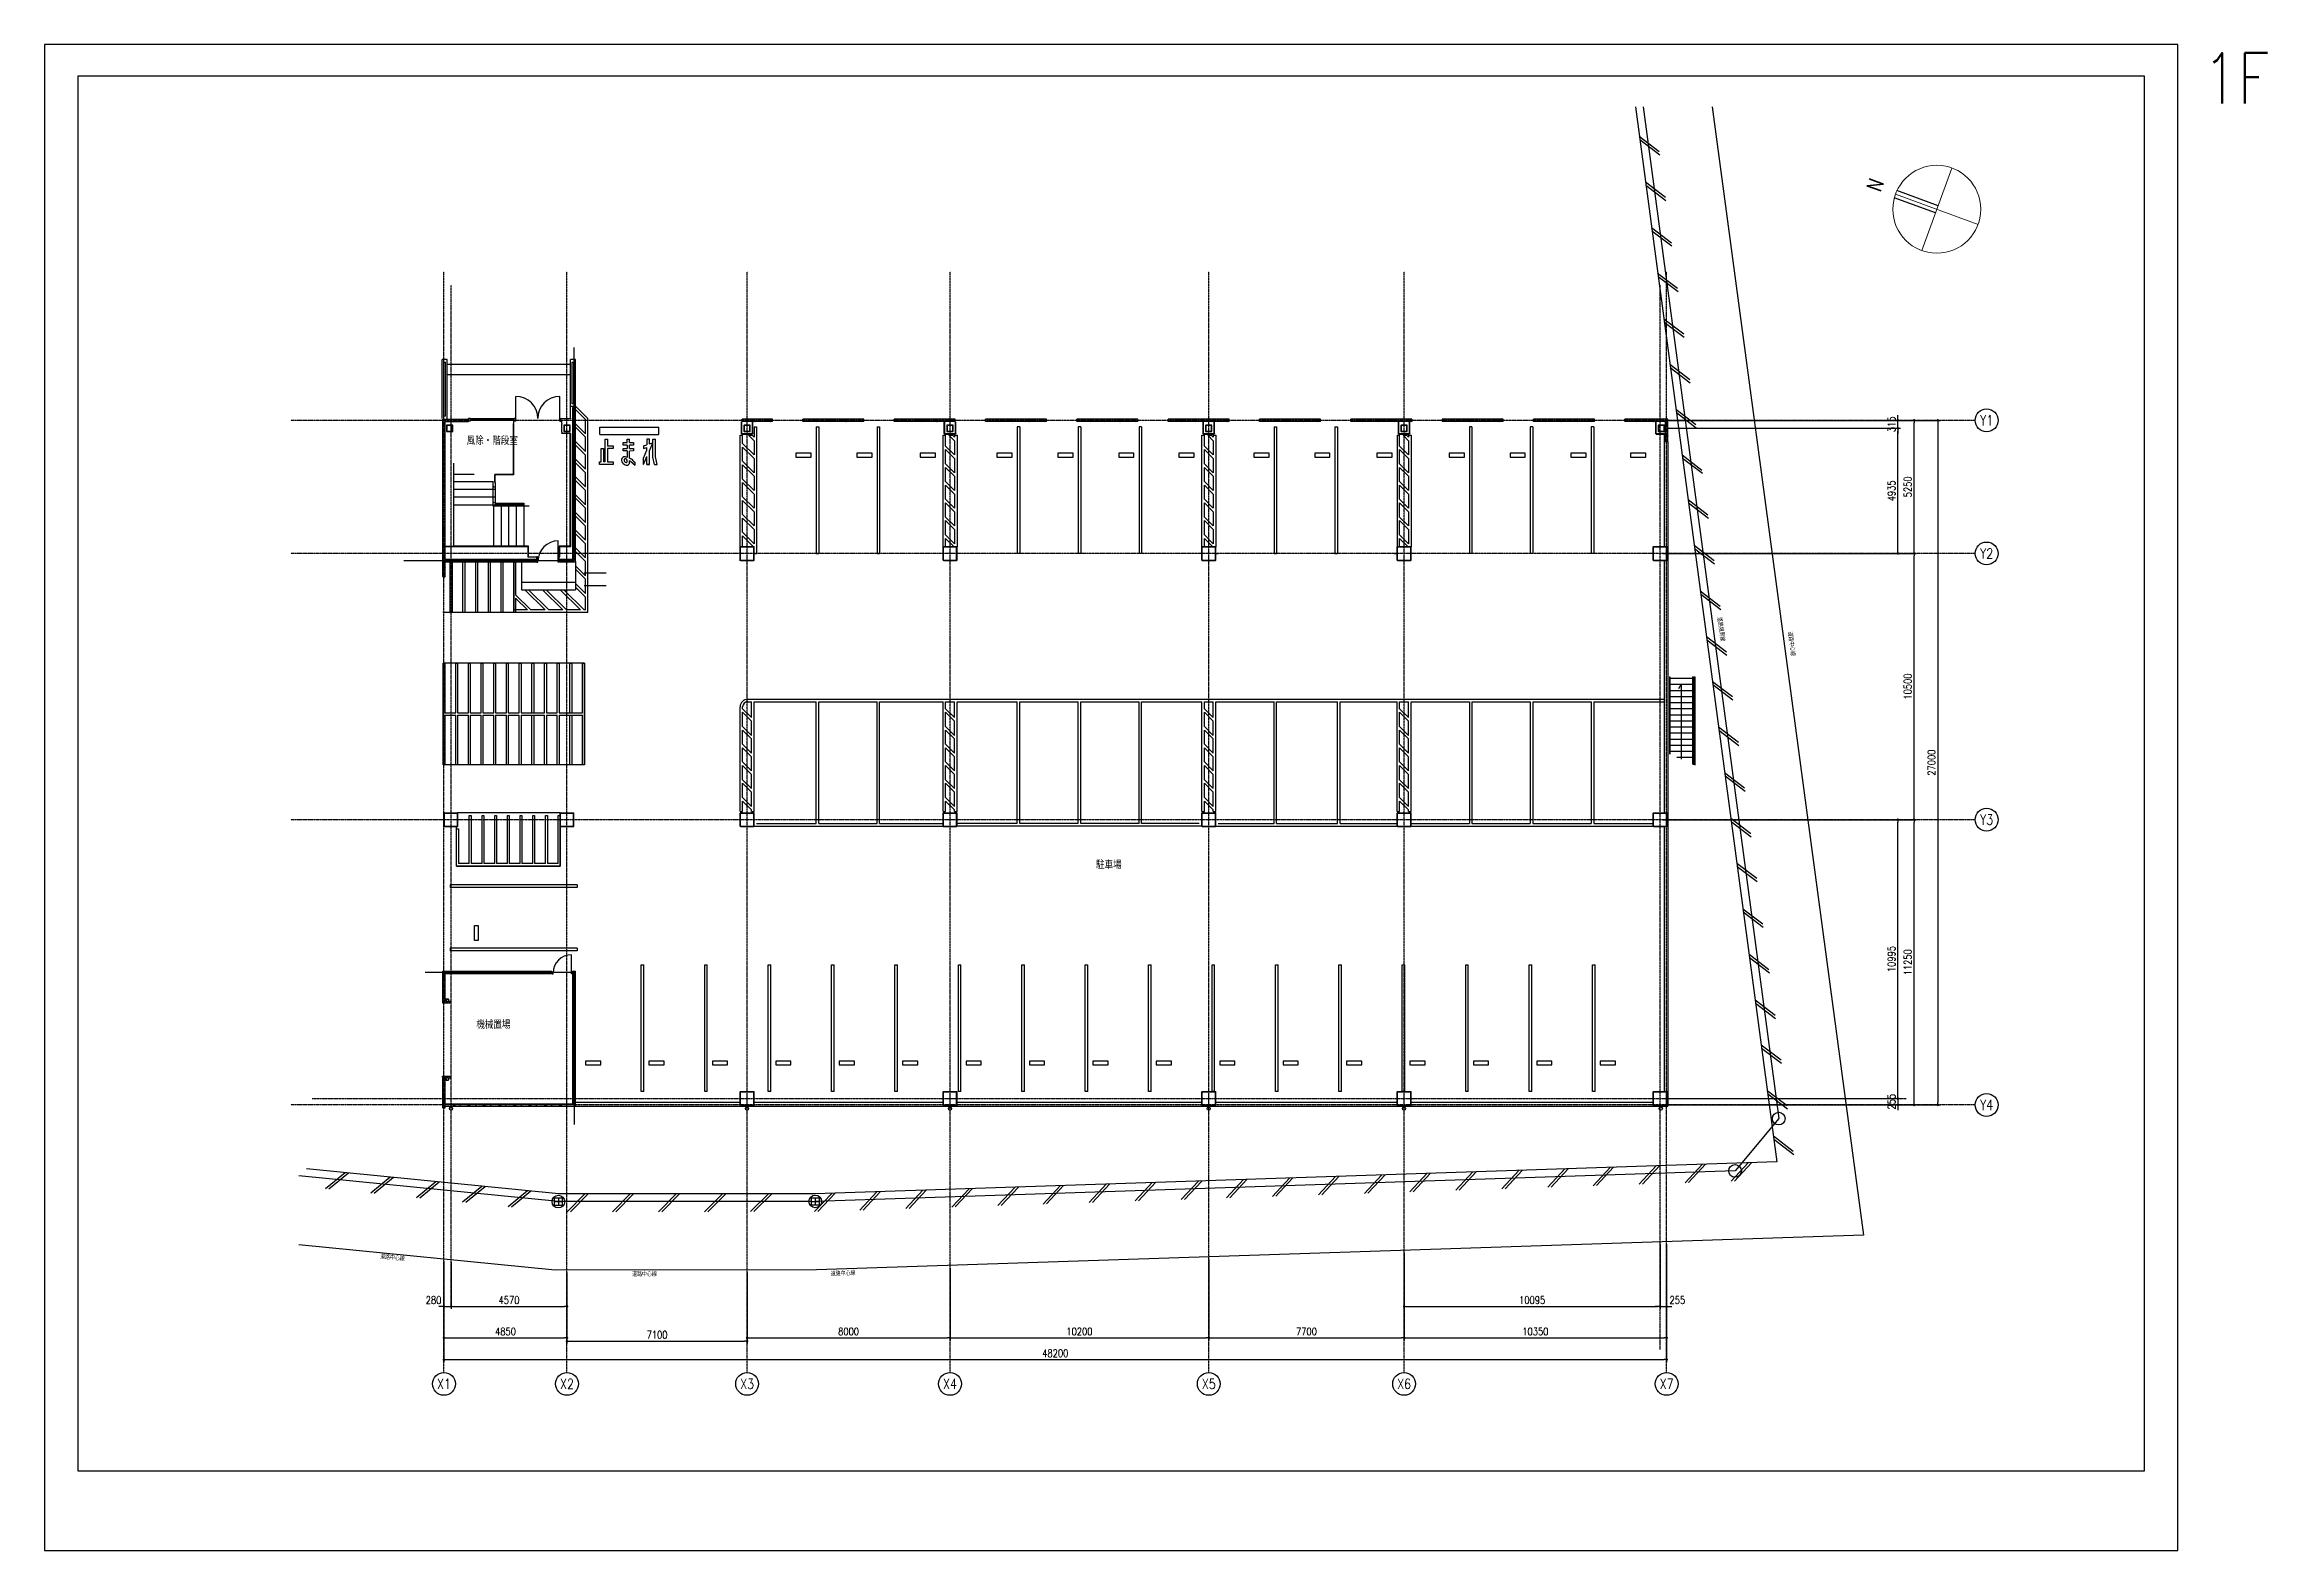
# Model space of a CAD drawing. Header units: millimetres. Extents: x 0 to 87637, y 0 to 59400.
import ezdxf
from ezdxf.enums import TextEntityAlignment as Align

# ---------------------------------------------------------------- set-up
doc = ezdxf.new("R2010")
doc.units = ezdxf.units.MM
doc.header["$LTSCALE"] = 0.2
doc.linetypes.add('CENTER', pattern=[50.8, 31.75, -6.35, 6.35, -6.35])
doc.linetypes.add('PHANTOM', pattern=[63.5, 31.75, -6.35, 6.35, -6.35, 6.35, -6.35])
doc.layers.get('Defpoints').update_dxf_attribs({"color": 5})
for name, color, linetype in [('A_境界線', 9, 'PHANTOM'), ('A_室名', 8, 'Continuous'), ('A_寸法', 7, 'Continuous'), ('A_建築', 8, 'Continuous'), ('A_方位', 8, 'Continuous')]:
    doc.layers.add(name, color=color, linetype=linetype)
doc.layers.add('A_通芯', color=8, linetype='CENTER', plot=False)
doc.styles.add('Dim', font='simplex.shx', dxfattribs={"width": 0.8, "bigfont": 'extfont2.shx'})
doc.styles.get("Standard").update_dxf_attribs({"font": 'simplex.shx', "width": 0.8, "bigfont": 'extfont2.shx'})
doc.dimstyles.new('1-100', dxfattribs={"dimscale": 100, "dimtxt": 3, "dimasz": 1, "dimexe": 1, "dimexo": 1, "dimgap": 1, "dimtad": 1, "dimdec": 1, "dimrnd": 0.5, "dimdsep": 46, "dimtxsty": 'Dim', "dimblk": 'DOT', "dimcen": 2.5, "dimclrd": 256, "dimclre": 256, "dimclrt": 256, "dimadec": 0, "dimazin": 0, "dimtfac": 1, "dimtdec": 1, "dimtix": 1, "dimtmove": 2, "dimatfit": 3, "dimldrblk": 'OPEN30', "dimfxl": 1, "dimlwd": -1, "dimlwe": -1, "dimarcsym": 1})

msp = doc.modelspace()

# ---------------------------------------------------------------- texts
at = {"layer": 'A_境界線', "linetype": 'Continuous', "lineweight": -3, "width": 0.8}
for s, rotation, p in [('道路境界線', 277.6344124, (65885.56, 36801.21)), ('道路中心線', 277.6344124, (68665.09, 36221.81)), ('道路中心線', 354.3466931, (13221.31, 11456.76)), ('道路中心線', 0.0178757, (23169.47, 10761.45)), ('道路中心線', 2.0679629, (31004.15, 10771.52))]:
    msp.add_text(s, height=172.932, rotation=rotation, dxfattribs=at).set_placement(p, align=Align.BOTTOM_LEFT)
at = {"layer": 'A_室名', "linetype": 'Continuous', "lineweight": -3, "width": 0.8}
for s, p in [('風除・階段室', (16643.38, 43521.02)), ('駐車場', (41454.31, 26792.5)), ('機械置場', (17026.65, 20490.21))]:
    msp.add_text(s, height=300, dxfattribs=at).set_placement(p, align=Align.BOTTOM_LEFT)
at = {"layer": 'A_寸法', "width": 0.8}
for s, p in [('Y1', (76562.63, 44574.86)), ('Y2', (76562.63, 39324.86)), ('Y3', (76562.63, 28824.86)), ('Y4', (76562.63, 17574.86)), ('X1', (15749.03, 6573.75)), ('X2', (20599.03, 6573.75)), ('X3', (27699.03, 6573.75)), ('X4', (35699.03, 6573.75)), ('X5', (45899.03, 6573.75)), ('X6', (53599.03, 6573.75)), ('X7', (63949.03, 6573.75))]:
    msp.add_text(s, height=400, dxfattribs=at).set_placement(p, align=Align.MIDDLE)
at = {"layer": 'A_方位', "width": 0.8}
msp.add_text('N', height=600, rotation=69.8260551, dxfattribs=at).set_placement((71809.04, 53750.31), align=Align.TOP_LEFT)
at = {"layer": 'Defpoints', "width": 0.8}
msp.add_text('1F', height=2000, dxfattribs=at).set_placement((85100, 57066.67))

# ---------------------------------------------------------------- blocks, each defined once
blk = doc.blocks.new('_Dot')
at = {"color": 0, "linetype": 'ByBlock', "lineweight": -2}
blk.add_line((-0.5, 0), (-1, 0), dxfattribs=at)
at = {"color": 0, "linetype": 'ByBlock', "const_width": 0.5}
blk.add_lwpolyline([(-0.25, 0, 1), (0.25, 0, 1)], format="xyb", close=True, dxfattribs=at)
blk = doc.blocks.new('*D118')
at = {"layer": 'A_寸法', "transparency": 16777216}
for p, q in [((15749, 11397), (15749, 8290)), ((20599, 10964), (20599, 8290)), ((15849, 8390), (20499, 8390))]:
    blk.add_line(p, q, dxfattribs=at)
at = {"layer": 'Defpoints', "color": 0, "transparency": 16777216}
for p in [(15749, 11497), (20599, 11064), (20599, 8390)]:
    blk.add_point(p, dxfattribs=at)
at = {"layer": 'A_寸法', "transparency": 16777216, "xscale": 100, "yscale": 100, "zscale": 100, "rotation": 180}
blk.add_blockref('_Dot', (15749, 8390), dxfattribs=at)
at = {"layer": 'A_寸法', "transparency": 16777216, "xscale": 100, "yscale": 100, "zscale": 100}
blk.add_blockref('_Dot', (20599, 8390), dxfattribs=at)
at = {"layer": 'A_寸法', "transparency": 16777216, "insert": (18174, 8640), "char_height": 300, "attachment_point": 5, "style": 'Dim'}
blk.add_mtext('4850', dxfattribs=at)
blk = doc.blocks.new('_Open30')
at = {"color": 0, "linetype": 'ByBlock', "lineweight": -2}
for p, q in [((-1, 0.27), (0, 0)), ((0, 0), (-1, -0.27)), ((0, 0), (-1, 0))]:
    blk.add_line(p, q, dxfattribs=at)
blk = doc.blocks.new('*D119')
at = {"layer": 'A_寸法', "transparency": 16777216}
for p, q in [((20599, 10964), (20599, 8160)), ((27699, 10833), (27699, 8160)), ((20699, 8260), (27599, 8260))]:
    blk.add_line(p, q, dxfattribs=at)
at = {"layer": 'Defpoints', "color": 0, "transparency": 16777216}
for p in [(20599, 11064), (27699, 10933), (27699, 8260)]:
    blk.add_point(p, dxfattribs=at)
at = {"layer": 'A_寸法', "transparency": 16777216, "xscale": 100, "yscale": 100, "zscale": 100, "rotation": 180}
blk.add_blockref('_Dot', (20599, 8260), dxfattribs=at)
at = {"layer": 'A_寸法', "transparency": 16777216, "xscale": 100, "yscale": 100, "zscale": 100}
blk.add_blockref('_Dot', (27699, 8260), dxfattribs=at)
at = {"layer": 'A_寸法', "transparency": 16777216, "insert": (24149, 8510), "char_height": 300, "attachment_point": 5, "style": 'Dim'}
blk.add_mtext('7100', dxfattribs=at)
blk = doc.blocks.new('*D120')
at = {"layer": 'A_寸法', "transparency": 16777216}
for p, q in [((27699, 10966), (27699, 8290)), ((35699, 11142), (35699, 8290)), ((27799, 8390), (35599, 8390))]:
    blk.add_line(p, q, dxfattribs=at)
at = {"layer": 'Defpoints', "color": 0, "transparency": 16777216}
for p in [(27699, 11066), (35699, 11242), (35699, 8390)]:
    blk.add_point(p, dxfattribs=at)
at = {"layer": 'A_寸法', "transparency": 16777216, "xscale": 100, "yscale": 100, "zscale": 100, "rotation": 180}
blk.add_blockref('_Dot', (27699, 8390), dxfattribs=at)
at = {"layer": 'A_寸法', "transparency": 16777216, "xscale": 100, "yscale": 100, "zscale": 100}
blk.add_blockref('_Dot', (35699, 8390), dxfattribs=at)
at = {"layer": 'A_寸法', "transparency": 16777216, "insert": (31699, 8640), "char_height": 300, "attachment_point": 5, "style": 'Dim'}
blk.add_mtext('8000', dxfattribs=at)
blk = doc.blocks.new('*D121')
at = {"layer": 'A_寸法', "transparency": 16777216}
for p, q in [((45899, 11482), (45899, 8290)), ((35699, 11142), (35699, 8290)), ((35799, 8390), (45799, 8390))]:
    blk.add_line(p, q, dxfattribs=at)
at = {"layer": 'Defpoints', "color": 0, "transparency": 16777216}
for p in [(45899, 11582), (35699, 11242), (45899, 8390)]:
    blk.add_point(p, dxfattribs=at)
at = {"layer": 'A_寸法', "transparency": 16777216, "xscale": 100, "yscale": 100, "zscale": 100, "rotation": 180}
blk.add_blockref('_Dot', (35699, 8390), dxfattribs=at)
at = {"layer": 'A_寸法', "transparency": 16777216, "xscale": 100, "yscale": 100, "zscale": 100}
blk.add_blockref('_Dot', (45899, 8390), dxfattribs=at)
at = {"layer": 'A_寸法', "transparency": 16777216, "insert": (40799, 8640), "char_height": 300, "attachment_point": 5, "style": 'Dim'}
blk.add_mtext('10200', dxfattribs=at)
blk = doc.blocks.new('*D122')
at = {"layer": 'A_寸法', "transparency": 16777216}
for p, q in [((45899, 11482), (45899, 8290)), ((53599, 11739), (53599, 8290)), ((45999, 8390), (53499, 8390))]:
    blk.add_line(p, q, dxfattribs=at)
at = {"layer": 'Defpoints', "color": 0, "transparency": 16777216}
for p in [(45899, 11582), (53599, 11839), (53599, 8390)]:
    blk.add_point(p, dxfattribs=at)
at = {"layer": 'A_寸法', "transparency": 16777216, "xscale": 100, "yscale": 100, "zscale": 100, "rotation": 180}
blk.add_blockref('_Dot', (45899, 8390), dxfattribs=at)
at = {"layer": 'A_寸法', "transparency": 16777216, "xscale": 100, "yscale": 100, "zscale": 100}
blk.add_blockref('_Dot', (53599, 8390), dxfattribs=at)
at = {"layer": 'A_寸法', "transparency": 16777216, "insert": (49749, 8640), "char_height": 300, "attachment_point": 5, "style": 'Dim'}
blk.add_mtext('7700', dxfattribs=at)
blk = doc.blocks.new('*D123')
at = {"layer": 'A_寸法', "transparency": 16777216}
for p, q in [((53599, 11739), (53599, 8290)), ((63949, 12083), (63949, 8290)), ((53699, 8390), (63849, 8390))]:
    blk.add_line(p, q, dxfattribs=at)
at = {"layer": 'Defpoints', "color": 0, "transparency": 16777216}
for p in [(53599, 11839), (63949, 12183), (63949, 8390)]:
    blk.add_point(p, dxfattribs=at)
at = {"layer": 'A_寸法', "transparency": 16777216, "xscale": 100, "yscale": 100, "zscale": 100, "rotation": 180}
blk.add_blockref('_Dot', (53599, 8390), dxfattribs=at)
at = {"layer": 'A_寸法', "transparency": 16777216, "xscale": 100, "yscale": 100, "zscale": 100}
blk.add_blockref('_Dot', (63949, 8390), dxfattribs=at)
at = {"layer": 'A_寸法', "transparency": 16777216, "insert": (58774, 8640), "char_height": 300, "attachment_point": 5, "style": 'Dim'}
blk.add_mtext('10350', dxfattribs=at)
blk = doc.blocks.new('*D124')
at = {"layer": 'A_寸法', "transparency": 16777216}
for p, q in [((15749, 11397), (15749, 9528)), ((16029, 11370), (16029, 9528)), ((15649, 9628), (15549, 9628)), ((15749, 9628), (16029, 9628)), ((16129, 9628), (16229, 9628))]:
    blk.add_line(p, q, dxfattribs=at)
at = {"layer": 'Defpoints', "color": 0, "transparency": 16777216}
for p in [(15749, 11497), (16029, 11470), (16029, 9628)]:
    blk.add_point(p, dxfattribs=at)
at = {"layer": 'A_寸法', "transparency": 16777216, "xscale": 100, "yscale": 100, "zscale": 100}
blk.add_blockref('_Dot', (15749, 9628), dxfattribs=at)
at = {"layer": 'A_寸法', "transparency": 16777216, "xscale": 100, "yscale": 100, "zscale": 100, "rotation": 180}
blk.add_blockref('_Dot', (16029, 9628), dxfattribs=at)
at = {"layer": 'A_寸法', "transparency": 16777216, "insert": (15339, 9878), "char_height": 300, "attachment_point": 5, "style": 'Dim'}
blk.add_mtext('280', dxfattribs=at)
blk = doc.blocks.new('*D125')
at = {"layer": 'A_寸法', "transparency": 16777216}
for p, q in [((16029, 11370), (16029, 9528)), ((20599, 10964), (20599, 9528)), ((16129, 9628), (20499, 9628))]:
    blk.add_line(p, q, dxfattribs=at)
at = {"layer": 'Defpoints', "color": 0, "transparency": 16777216}
for p in [(16029, 11470), (20599, 11064), (20599, 9628)]:
    blk.add_point(p, dxfattribs=at)
at = {"layer": 'A_寸法', "transparency": 16777216, "xscale": 100, "yscale": 100, "zscale": 100, "rotation": 180}
blk.add_blockref('_Dot', (16029, 9628), dxfattribs=at)
at = {"layer": 'A_寸法', "transparency": 16777216, "xscale": 100, "yscale": 100, "zscale": 100}
blk.add_blockref('_Dot', (20599, 9628), dxfattribs=at)
at = {"layer": 'A_寸法', "transparency": 16777216, "insert": (18314, 9878), "char_height": 300, "attachment_point": 5, "style": 'Dim'}
blk.add_mtext('4570', dxfattribs=at)
blk = doc.blocks.new('*D126')
at = {"layer": 'A_寸法', "transparency": 16777216}
for p, q in [((15749, 11397), (15749, 7431)), ((63949, 12083), (63949, 7431)), ((15849, 7531), (63849, 7531))]:
    blk.add_line(p, q, dxfattribs=at)
at = {"layer": 'Defpoints', "color": 0, "transparency": 16777216}
for p in [(15749, 11497), (63949, 12183), (63949, 7531)]:
    blk.add_point(p, dxfattribs=at)
at = {"layer": 'A_寸法', "transparency": 16777216, "xscale": 100, "yscale": 100, "zscale": 100, "rotation": 180}
blk.add_blockref('_Dot', (15749, 7531), dxfattribs=at)
at = {"layer": 'A_寸法', "transparency": 16777216, "xscale": 100, "yscale": 100, "zscale": 100}
blk.add_blockref('_Dot', (63949, 7531), dxfattribs=at)
at = {"layer": 'A_寸法', "transparency": 16777216, "insert": (39849, 7781), "char_height": 300, "attachment_point": 5, "style": 'Dim'}
blk.add_mtext('48200', dxfattribs=at)
blk = doc.blocks.new('*D127')
at = {"layer": 'A_寸法', "transparency": 16777216}
for p, q in [((53599, 11739), (53599, 9528)), ((63694, 12075), (63694, 9528)), ((53699, 9628), (63594, 9628))]:
    blk.add_line(p, q, dxfattribs=at)
at = {"layer": 'Defpoints', "color": 0, "transparency": 16777216}
for p in [(53599, 11839), (63694, 12175), (63694, 9628)]:
    blk.add_point(p, dxfattribs=at)
at = {"layer": 'A_寸法', "transparency": 16777216, "xscale": 100, "yscale": 100, "zscale": 100, "rotation": 180}
blk.add_blockref('_Dot', (53599, 9628), dxfattribs=at)
at = {"layer": 'A_寸法', "transparency": 16777216, "xscale": 100, "yscale": 100, "zscale": 100}
blk.add_blockref('_Dot', (63694, 9628), dxfattribs=at)
at = {"layer": 'A_寸法', "transparency": 16777216, "insert": (58647, 9878), "char_height": 300, "attachment_point": 5, "style": 'Dim'}
blk.add_mtext('10095', dxfattribs=at)
blk = doc.blocks.new('*D128')
at = {"layer": 'A_寸法', "transparency": 16777216}
for p, q in [((63694, 12075), (63694, 9528)), ((63949, 12083), (63949, 9528)), ((63594, 9628), (63494, 9628)), ((63694, 9628), (63949, 9628)), ((64049, 9628), (64149, 9628))]:
    blk.add_line(p, q, dxfattribs=at)
at = {"layer": 'Defpoints', "color": 0, "transparency": 16777216}
for p in [(63694, 12175), (63949, 12183), (63949, 9628)]:
    blk.add_point(p, dxfattribs=at)
at = {"layer": 'A_寸法', "transparency": 16777216, "xscale": 100, "yscale": 100, "zscale": 100}
blk.add_blockref('_Dot', (63694, 9628), dxfattribs=at)
at = {"layer": 'A_寸法', "transparency": 16777216, "xscale": 100, "yscale": 100, "zscale": 100, "rotation": 180}
blk.add_blockref('_Dot', (63949, 9628), dxfattribs=at)
at = {"layer": 'A_寸法', "transparency": 16777216, "insert": (64372, 9878), "char_height": 300, "attachment_point": 5, "style": 'Dim'}
blk.add_mtext('255', dxfattribs=at)
blk = doc.blocks.new('*D129')
at = {"layer": 'A_寸法', "transparency": 16777216}
for p, q in [((64049, 44575), (74740, 44575)), ((74640, 44475), (74640, 17675)), ((63794, 17575), (74740, 17575))]:
    blk.add_line(p, q, dxfattribs=at)
at = {"layer": 'Defpoints', "color": 0, "transparency": 16777216}
for p in [(63949, 44575), (63694, 17575), (74640, 17575)]:
    blk.add_point(p, dxfattribs=at)
at = {"layer": 'A_寸法', "transparency": 16777216, "xscale": 100, "yscale": 100, "zscale": 100}
for p, rotation in [((74640, 44575), 90), ((74640, 17575), 270)]:
    blk.add_blockref('_Dot', p, dxfattribs=dict(at, rotation=rotation))
at = {"layer": 'A_寸法', "transparency": 16777216, "insert": (74390, 31075), "char_height": 300, "attachment_point": 5, "rotation": 90, "style": 'Dim'}
blk.add_mtext('27000', dxfattribs=at)
blk = doc.blocks.new('*D112')
at = {"layer": 'A_寸法', "transparency": 16777216}
for p, q in [((63794, 28825), (73804, 28825)), ((73704, 17675), (73704, 28725)), ((63794, 17575), (73804, 17575))]:
    blk.add_line(p, q, dxfattribs=at)
at = {"layer": 'Defpoints', "color": 0, "transparency": 16777216}
for p in [(63694, 28825), (73704, 28825), (63694, 17575)]:
    blk.add_point(p, dxfattribs=at)
at = {"layer": 'A_寸法', "transparency": 16777216, "xscale": 100, "yscale": 100, "zscale": 100}
for p, rotation in [((73704, 28825), 90), ((73704, 17575), 270)]:
    blk.add_blockref('_Dot', p, dxfattribs=dict(at, rotation=rotation))
at = {"layer": 'A_寸法', "transparency": 16777216, "insert": (73454, 23200), "char_height": 300, "attachment_point": 5, "rotation": 90, "style": 'Dim'}
blk.add_mtext('11250', dxfattribs=at)
blk = doc.blocks.new('*D113')
at = {"layer": 'A_寸法', "transparency": 16777216}
for p, q in [((63794, 39325), (73804, 39325)), ((73704, 28925), (73704, 39225)), ((63794, 28825), (73804, 28825))]:
    blk.add_line(p, q, dxfattribs=at)
at = {"layer": 'Defpoints', "color": 0, "transparency": 16777216}
for p in [(63694, 39325), (73704, 39325), (63694, 28825)]:
    blk.add_point(p, dxfattribs=at)
at = {"layer": 'A_寸法', "transparency": 16777216, "xscale": 100, "yscale": 100, "zscale": 100}
for p, rotation in [((73704, 39325), 90), ((73704, 28825), 270)]:
    blk.add_blockref('_Dot', p, dxfattribs=dict(at, rotation=rotation))
at = {"layer": 'A_寸法', "transparency": 16777216, "insert": (73454, 34075), "char_height": 300, "attachment_point": 5, "rotation": 90, "style": 'Dim'}
blk.add_mtext('10500', dxfattribs=at)
blk = doc.blocks.new('*D114')
at = {"layer": 'A_寸法', "transparency": 16777216}
for p, q in [((64049, 44575), (73804, 44575)), ((73704, 39425), (73704, 44475)), ((63794, 39325), (73804, 39325))]:
    blk.add_line(p, q, dxfattribs=at)
at = {"layer": 'Defpoints', "color": 0, "transparency": 16777216}
for p in [(63949, 44575), (73704, 44575), (63694, 39325)]:
    blk.add_point(p, dxfattribs=at)
at = {"layer": 'A_寸法', "transparency": 16777216, "xscale": 100, "yscale": 100, "zscale": 100}
for p, rotation in [((73704, 44575), 90), ((73704, 39325), 270)]:
    blk.add_blockref('_Dot', p, dxfattribs=dict(at, rotation=rotation))
at = {"layer": 'A_寸法', "transparency": 16777216, "insert": (73454, 41950), "char_height": 300, "attachment_point": 5, "rotation": 90, "style": 'Dim'}
blk.add_mtext('5250', dxfattribs=at)
blk = doc.blocks.new('*D115')
at = {"layer": 'A_寸法', "transparency": 16777216}
for p, q in [((63794, 17830), (73165, 17830)), ((63794, 17575), (73165, 17575)), ((73065, 17930), (73065, 18030)), ((73065, 17830), (73065, 17575)), ((73065, 17475), (73065, 17375))]:
    blk.add_line(p, q, dxfattribs=at)
at = {"layer": 'Defpoints', "color": 0, "transparency": 16777216}
for p in [(63694, 17830), (63694, 17575), (73065, 17575)]:
    blk.add_point(p, dxfattribs=at)
at = {"layer": 'A_寸法', "transparency": 16777216, "xscale": 100, "yscale": 100, "zscale": 100}
for p, rotation in [((73065, 17830), 270), ((73065, 17575), 90)]:
    blk.add_blockref('_Dot', p, dxfattribs=dict(at, rotation=rotation))
at = {"layer": 'A_寸法', "transparency": 16777216, "insert": (72815, 17702), "char_height": 300, "attachment_point": 5, "rotation": 90, "style": 'Dim'}
blk.add_mtext('255', dxfattribs=at)
blk = doc.blocks.new('*D116')
at = {"layer": 'A_寸法', "transparency": 16777216}
for p, q in [((63794, 28825), (73165, 28825)), ((73065, 17930), (73065, 28725)), ((63794, 17830), (73165, 17830))]:
    blk.add_line(p, q, dxfattribs=at)
at = {"layer": 'Defpoints', "color": 0, "transparency": 16777216}
for p in [(63694, 28825), (73065, 28825), (63694, 17830)]:
    blk.add_point(p, dxfattribs=at)
at = {"layer": 'A_寸法', "transparency": 16777216, "xscale": 100, "yscale": 100, "zscale": 100}
for p, rotation in [((73065, 28825), 90), ((73065, 17830), 270)]:
    blk.add_blockref('_Dot', p, dxfattribs=dict(at, rotation=rotation))
at = {"layer": 'A_寸法', "transparency": 16777216, "insert": (72815, 23327), "char_height": 300, "attachment_point": 5, "rotation": 90, "style": 'Dim'}
blk.add_mtext('10995', dxfattribs=at)
blk = doc.blocks.new('*D117')
at = {"layer": 'A_寸法', "transparency": 16777216}
for p, q in [((63844, 44260), (73165, 44260)), ((73065, 39425), (73065, 44160)), ((63794, 39325), (73165, 39325))]:
    blk.add_line(p, q, dxfattribs=at)
at = {"layer": 'Defpoints', "color": 0, "transparency": 16777216}
for p in [(63744, 44260), (73065, 44260), (63694, 39325)]:
    blk.add_point(p, dxfattribs=at)
at = {"layer": 'A_寸法', "transparency": 16777216, "xscale": 100, "yscale": 100, "zscale": 100}
for p, rotation in [((73065, 44260), 90), ((73065, 39325), 270)]:
    blk.add_blockref('_Dot', p, dxfattribs=dict(at, rotation=rotation))
at = {"layer": 'A_寸法', "transparency": 16777216, "insert": (72815, 41792), "char_height": 300, "attachment_point": 5, "rotation": 90, "style": 'Dim'}
blk.add_mtext('4935', dxfattribs=at)
blk = doc.blocks.new('*D111')
at = {"layer": 'A_寸法', "transparency": 16777216}
for p, q in [((73065, 44675), (73065, 44775)), ((63844, 44260), (73165, 44260)), ((64036, 44575), (73165, 44575)), ((73065, 44260), (73065, 44575)), ((73065, 44160), (73065, 44060))]:
    blk.add_line(p, q, dxfattribs=at)
at = {"layer": 'Defpoints', "color": 0, "transparency": 16777216}
for p in [(63744, 44260), (63936, 44575), (73065, 44575)]:
    blk.add_point(p, dxfattribs=at)
at = {"layer": 'A_寸法', "transparency": 16777216, "xscale": 100, "yscale": 100, "zscale": 100}
for p, rotation in [((73065, 44575), 270), ((73065, 44260), 90)]:
    blk.add_blockref('_Dot', p, dxfattribs=dict(at, rotation=rotation))
at = {"layer": 'A_寸法', "transparency": 16777216, "insert": (72815, 44417), "char_height": 300, "attachment_point": 5, "rotation": 90, "style": 'Dim'}
blk.add_mtext('315', dxfattribs=at)

# ---------------------------------------------------------------- dimensions: what is measured, and where the dimension line sits
at = {"layer": 'A_寸法'}
for base, p1, p2, picture, middle in [((73065.14, 44574.86), (63744.03, 44259.85), (63936.46, 44574.86), '*D111', (72815.14, 44417.36)), ((73704.31, 44574.86), (63694.03, 39324.84), (63949.03, 44574.86), '*D114', (73454.31, 41949.85)), ((74640.2, 17574.86), (63949.03, 44574.86), (63694.05, 17574.86), '*D129', (74390.2, 31074.86)), ((73065.14, 44259.85), (63694.05, 39324.86), (63744.03, 44259.85), '*D117', (72815.14, 41792.36)), ((73704.31, 39324.86), (63694.05, 28824.86), (63694.05, 39324.86), '*D113', (73454.31, 34074.86)), ((73704.31, 28824.86), (63694.05, 17574.86), (63694.03, 28824.86), '*D112', (73454.31, 23199.86)), ((73065.14, 28824.86), (63694.05, 17829.88), (63694.05, 28824.86), '*D116', (72815.14, 23327.37)), ((73065.14, 17574.86), (63694.05, 17829.88), (63694.05, 17574.86), '*D115', (72815.14, 17702.37))]:
    dim = msp.add_linear_dim(base=base, p1=p1, p2=p2, angle=90, dimstyle='1-100', dxfattribs=at)
    dim.commit()
    dim.dimension.update_dxf_attribs({"geometry": picture, "text_midpoint": middle})
for base, p1, p2, picture, middle in [((16029.06, 9628.33), (15749.03, 11497.26), (16029.06, 11469.54), '*D124', (15339.05, 9878.33)), ((63949.03, 9628.33), (63694.05, 12174.97), (63949.03, 12183.46), '*D128', (64371.54, 9878.33))]:
    dim = msp.add_linear_dim(base=base, p1=p1, p2=p2, dimstyle='1-100', dxfattribs=at)
    dim.commit()
    dim.dimension.update_dxf_attribs({"geometry": picture, "text_midpoint": middle, "dimtype": 160})
for base, p1, p2, picture, middle in [((63949.03, 7530.64), (15749.03, 11497.26), (63949.03, 12183.46), '*D126', (39849.03, 7780.64)), ((20599.03, 8390.06), (15749.03, 11497.26), (20599.03, 11063.82), '*D118', (18174.03, 8640.06)), ((20599.03, 9628.33), (16029.06, 11469.54), (20599.03, 11063.82), '*D125', (18314.05, 9878.33)), ((45899.03, 8390.06), (35699.03, 11242.34), (45899.03, 11582.14), '*D121', (40799.03, 8640.06)), ((53599.03, 8390.06), (45899.03, 11582.14), (53599.03, 11838.66), '*D122', (49749.03, 8640.06)), ((63949.03, 8390.06), (53599.03, 11838.66), (63949.03, 12183.46), '*D123', (58774.03, 8640.06)), ((63694.05, 9628.33), (53599.03, 11838.66), (63694.05, 12174.97), '*D127', (58646.54, 9878.33)), ((27699.03, 8259.64), (20599.03, 11063.82), (27699.03, 10933.4), '*D119', (24149.03, 8509.64)), ((35699.03, 8390.06), (27699.03, 11066.03), (35699.03, 11242.34), '*D120', (31699.03, 8640.06))]:
    dim = msp.add_linear_dim(base=base, p1=p1, p2=p2, dimstyle='1-100', dxfattribs=at)
    dim.commit()
    dim.dimension.update_dxf_attribs({"geometry": picture, "text_midpoint": middle})

# ---------------------------------------------------------------- linework, layer by layer
at = {"layer": 'A_境界線', "linetype": 'Continuous', "lineweight": -3}
for p, q in [((62716.26, 56935.11), (68292.94, 15329.84)), ((63018.95, 56935.11), (68366.61, 17038.52)), ((65743.09, 56935.11), (71706.87, 12441.9)), ((62871.02, 55780.5), (63657.81, 55179.7)), ((62888.52, 55649.95), (63675.31, 55049.14)), ((63112.18, 53981.33), (63898.97, 53380.52)), ((63129.68, 53850.77), (63916.47, 53249.97)), ((63353.34, 52182.15), (64140.13, 51581.35)), ((63370.84, 52051.59), (64157.63, 51450.79)), ((63594.5, 50382.97), (64381.29, 49782.17)), ((63612, 50252.42), (64398.79, 49651.62)), ((63835.65, 48583.8), (64622.44, 47983)), ((63853.15, 48453.24), (64639.94, 47852.44)), ((64076.81, 46784.62), (64863.6, 46183.82)), ((64094.31, 46654.07), (64881.1, 46053.26)), ((64313.91, 45015.7), (65100.7, 44414.9)), ((64331.41, 44885.14), (65118.2, 44284.34)), ((64555.07, 43216.52), (65341.86, 42615.72)), ((64572.57, 43085.97), (65359.36, 42485.17)), ((64792.17, 41447.6), (65578.96, 40846.8)), ((64809.67, 41317.04), (65596.46, 40716.24)), ((65033.33, 39648.42), (65820.12, 39047.62)), ((65050.83, 39517.87), (65837.62, 38917.06)), ((65274.49, 37849.25), (66061.28, 37248.44)), ((65291.99, 37718.69), (66078.78, 37117.89)), ((65515.65, 36050.07), (66302.44, 35449.27)), ((65533.15, 35919.51), (66319.94, 35318.71)), ((65752.75, 34281.15), (66539.54, 33680.35)), ((65770.25, 34150.59), (66557.04, 33549.79)), ((65993.91, 32481.97), (66780.7, 31881.17)), ((66011.41, 32351.41), (66798.2, 31750.61)), ((66235.07, 30682.79), (67021.86, 30081.99)), ((66252.57, 30552.24), (67039.36, 29951.44)), ((66476.22, 28883.62), (67263.01, 28282.82)), ((66493.72, 28753.06), (67280.51, 28152.26)), ((66713.33, 27114.7), (67500.12, 26513.9)), ((66730.82, 26984.14), (67517.62, 26383.34)), ((66954.48, 25315.52), (67741.27, 24714.72)), ((66971.98, 25184.96), (67758.77, 24584.16)), ((67195.64, 23516.34), (67982.43, 22915.54)), ((67213.14, 23385.79), (67999.93, 22784.99)), ((67436.8, 21717.17), (68223.59, 21116.37)), ((67454.3, 21586.61), (68241.09, 20985.81)), ((67673.91, 19948.25), (68460.69, 19347.44)), ((67691.41, 19817.69), (68478.19, 19216.89)), ((67915.06, 18149.07), (68701.85, 17548.27)), ((67932.56, 18018.51), (68719.35, 17417.71)), ((68366.6, 17038.5), (66648.73, 14974.86)), ((68156.22, 16349.89), (68943.01, 15749.09)), ((68173.72, 16219.34), (68960.51, 15618.54)), ((20276.78, 14063.72), (10327.44, 15048.61)), ((68292.94, 15329.84), (30381.83, 14066.88)), ((66648.73, 14974.9), (30386.67, 13766.87)), ((56312.54, 14930.72), (55636.23, 14207.81)), ((56444.19, 14935.11), (55767.88, 14212.19)), ((58126.8, 14991.16), (57450.5, 14268.25)), ((58258.45, 14995.55), (57582.14, 14272.63)), ((59941.06, 15051.6), (59264.75, 14328.69)), ((60072.71, 15055.99), (59396.41, 14333.07)), ((61724.81, 15111.03), (61048.51, 14388.11)), ((61856.46, 15115.41), (61180.16, 14392.5)), ((63539.07, 15171.47), (62862.76, 14448.55)), ((63670.72, 15175.85), (62994.42, 14452.94)), ((65353.33, 15231.91), (64677.03, 14508.99)), ((65484.98, 15236.29), (64808.68, 14513.38)), ((67167.59, 15292.35), (66491.29, 14569.43)), ((67299.24, 15296.73), (66622.94, 14573.81)), ((20262.12, 13763.71), (10031.91, 14776.4)), ((11850.37, 14897.86), (11084.82, 14270.22)), ((11981.46, 14884.88), (11215.9, 14257.24)), ((13626.44, 14722.04), (12860.88, 14094.41)), ((13757.52, 14709.07), (12991.97, 14081.43)), ((15432.87, 14543.22), (14667.32, 13915.59)), ((15563.96, 14530.25), (14798.4, 13902.61)), ((17239.31, 14364.41), (16473.76, 13736.77)), ((17370.39, 14351.43), (16604.84, 13723.79)), ((19045.75, 14185.58), (18280.19, 13557.95)), ((19176.83, 14172.61), (18411.28, 13544.97)), ((30381.83, 14066.88), (20276.78, 14063.72)), ((21308.4, 14064.05), (20608.61, 13363.83)), ((21440.12, 14064.09), (20740.34, 13363.87)), ((23093.14, 14064.6), (22393.36, 13364.38)), ((23224.86, 14064.64), (22525.08, 13364.43)), ((24908.4, 14065.17), (24208.62, 13364.95)), ((25040.13, 14065.21), (24340.35, 13364.99)), ((26723.67, 14065.74), (26023.89, 13365.52)), ((26855.39, 14065.78), (26155.61, 13365.56)), ((28538.94, 14066.3), (27839.15, 13366.08)), ((28670.66, 14066.34), (27970.88, 13366.12)), ((31034.93, 14088.63), (30358.62, 13365.71)), ((31166.58, 14093.02), (30490.28, 13370.1)), ((32818.68, 14148.06), (32142.38, 13425.14)), ((32950.34, 14152.44), (32274.03, 13429.52)), ((34632.94, 14208.5), (33956.64, 13485.58)), ((34764.59, 14212.88), (34088.29, 13489.96)), ((36447.2, 14268.94), (35770.9, 13546.02)), ((36578.85, 14273.32), (35902.55, 13550.4)), ((38261.46, 14329.38), (37585.16, 13606.46)), ((38393.11, 14333.76), (37716.81, 13610.84)), ((40045.22, 14388.8), (39368.91, 13665.88)), ((40176.87, 14393.19), (39500.56, 13670.27)), ((41859.48, 14449.24), (41183.17, 13726.32)), ((41991.13, 14453.63), (41314.82, 13730.71)), ((43673.73, 14509.68), (42997.43, 13786.76)), ((43805.39, 14514.07), (43129.08, 13791.15)), ((45487.99, 14570.12), (44811.69, 13847.2)), ((45619.65, 14574.5), (44943.34, 13851.59)), ((47271.75, 14629.54), (46595.44, 13906.62)), ((47403.4, 14633.93), (46727.09, 13911.01)), ((49086.01, 14689.98), (48409.7, 13967.06)), ((49217.66, 14694.37), (48541.35, 13971.45)), ((50900.27, 14750.42), (50223.96, 14027.5)), ((51031.92, 14754.81), (50355.61, 14031.89)), ((52714.53, 14810.86), (52038.22, 14087.94)), ((52846.18, 14815.25), (52169.87, 14092.33)), ((54498.28, 14870.28), (53821.98, 14147.37)), ((54629.93, 14874.67), (53953.63, 14151.75)), ((20111.7, 13614.13), (20112.54, 13914.13)), ((20411.7, 13613.29), (20111.7, 13614.13)), ((20112.12, 13764.13), (20412.12, 13763.29)), ((20112.54, 13914.13), (20412.54, 13913.29)), ((20262.54, 13913.71), (20261.7, 13613.71)), ((30236.67, 13766.83), (20262.12, 13763.72)), ((20412.54, 13913.29), (20411.7, 13613.29)), ((30236.25, 13617.28), (30237.09, 13917.28)), ((30536.25, 13616.44), (30236.25, 13617.28)), ((30236.67, 13767.28), (30536.67, 13766.44)), ((30237.09, 13917.28), (30537.09, 13916.44)), ((30387.08, 13916.86), (30386.25, 13616.86)), ((30537.09, 13916.44), (30536.25, 13616.44)), ((71706.87, 12441.9), (30432.26, 11066.89)), ((20129.12, 11063.68), (10031.91, 12063.21)), ((30432.26, 11066.89), (20129.12, 11063.68))]:
    msp.add_line(p, q, dxfattribs=at)
for centre in [(68366.61, 17038.52), (66648.73, 14974.88), (20262.12, 13763.71), (30386.67, 13766.87)]:
    msp.add_circle(centre, 250, dxfattribs=at)
at = {"layer": 'A_寸法'}
for centre in [(76562.63, 44574.86), (76562.63, 39324.86), (76562.63, 28824.86), (76562.63, 17574.86), (15749.03, 6573.75), (20599.03, 6573.75), (27699.03, 6573.75), (35699.03, 6573.75), (45899.03, 6573.75), (53599.03, 6573.75), (63949.03, 6573.75)]:
    msp.add_circle(centre, 450, dxfattribs=at)
at = {"layer": 'A_建築', "linetype": 'Continuous', "lineweight": -3}
for p, q in [((20879.03, 39044.86), (20879.03, 47444.64)), ((15879.03, 46972.41), (15679.03, 46972.41)), ((15679.03, 44644.86), (15679.03, 46972.41)), ((15749.03, 44745.96), (15749.03, 46872.41)), ((15749.03, 46872.41), (15809.03, 46872.41)), ((15809.03, 44745.96), (15809.03, 46872.41)), ((15879.03, 44614.86), (15879.03, 46972.41)), ((20739.03, 46774.86), (15879.03, 46774.86)), ((20939.03, 46972.41), (20739.03, 46972.41)), ((20739.03, 45124.86), (20739.03, 46972.41)), ((20809.03, 45224.86), (20809.03, 46872.41)), ((20809.03, 46872.41), (20869.03, 46872.41)), ((20869.03, 45224.86), (20869.03, 46872.41)), ((20939.03, 45124.86), (20939.03, 46972.41)), ((20739.03, 46374.86), (15879.03, 46374.86)), ((15809.03, 44745.96), (15749.03, 44745.96)), ((18579.03, 44644.86), (18579.03, 45514.86)), ((20319.03, 44644.86), (20319.03, 45514.86)), ((20739.03, 44659.86), (20739.03, 45124.86)), ((20939.03, 45124.86), (20739.03, 45124.86)), ((20869.03, 45224.86), (20809.03, 45224.86)), ((20829.03, 45086.86), (20837.03, 45094.86)), ((20829.03, 39094.86), (20829.03, 45086.86)), ((20829.03, 44862.85), (20929.03, 44762.85)), ((20829.03, 44818.52), (20929.03, 44718.52)), ((20837.03, 45094.86), (20921.03, 45094.86)), ((20879.03, 39044.86), (20879.03, 45124.86)), ((20914.03, 45109.86), (20939.03, 45109.86)), ((20914.03, 45094.86), (20914.03, 45109.86)), ((20921.03, 45094.86), (20929.03, 45086.86)), ((21324.02, 44606.88), (20929.02, 45001.87)), ((20929.03, 39002.86), (20929.03, 45086.86)), ((21424.02, 44648.3), (20939.03, 45133.29)), ((20939.03, 45109.86), (20939.03, 45124.86)), ((15699.03, 38412.86), (15699.03, 44624.86)), ((15699.03, 44624.86), (16719.03, 44624.86)), ((15699.03, 44404.86), (15799.03, 44404.86)), ((15799.03, 38412.86), (15799.03, 44624.86)), ((15799.03, 44524.86), (16719.03, 44524.86)), ((15849.03, 44367.86), (15849.03, 44151.86)), ((15858.03, 44367.86), (15858.03, 44151.86)), ((16082.03, 44384.86), (15866.03, 44384.86)), ((16082.03, 44375.86), (15866.03, 44375.86)), ((15866.03, 44143.86), (16082.03, 44143.86)), ((15866.03, 44134.86), (16082.03, 44134.86)), ((16090.03, 44151.86), (16090.03, 44367.86)), ((16099.03, 44151.86), (16099.03, 44367.86)), ((16719.03, 44544.86), (16719.03, 44644.86)), ((16779.03, 44644.86), (16719.03, 44644.86)), ((16779.03, 44544.86), (16719.03, 44544.86)), ((16719.03, 44544.86), (16719.03, 44524.86)), ((16779.03, 44544.86), (16779.03, 44644.86)), ((16779.03, 44544.86), (16779.03, 44644.86)), ((16779.03, 44644.86), (16779.03, 44544.86)), ((16779.03, 44644.86), (18519.03, 44644.86)), ((18519.03, 44614.86), (16779.03, 44614.86)), ((16779.03, 44584.86), (18519.03, 44584.86)), ((18494.03, 44429.86), (18494.03, 44444.86)), ((18494.03, 44444.86), (18509.03, 44444.86)), ((18494.03, 44429.86), (18509.03, 44429.86)), ((18496.53, 42433.36), (18496.53, 44429.86)), ((18509.03, 44444.86), (18509.03, 44544.86)), ((18509.03, 42420.86), (18509.03, 44429.86)), ((18579.03, 44644.86), (18519.03, 44644.86)), ((18519.03, 44544.86), (18519.03, 44644.86)), ((18579.03, 44544.86), (18519.03, 44544.86)), ((18579.03, 44544.86), (18579.03, 44644.86)), ((18579.03, 44544.86), (18579.03, 44644.86)), ((20319.03, 44544.86), (20319.03, 44644.86)), ((20319.03, 44644.86), (20354.03, 44644.86)), ((20319.03, 44544.86), (20354.03, 44544.86)), ((20354.03, 44544.86), (20354.03, 44644.86)), ((20354.03, 44644.86), (20754.03, 44644.86)), ((20354.03, 44544.86), (20389.03, 44544.86)), ((20389.03, 44444.86), (20389.03, 44544.86)), ((20404.03, 44444.86), (20389.03, 44444.86)), ((20389.03, 44089.86), (20389.03, 44429.86)), ((20404.03, 44429.86), (20389.03, 44429.86)), ((20404.03, 44089.86), (20389.03, 44089.86)), ((20389.03, 44049.86), (20389.03, 44074.86)), ((20404.03, 44074.86), (20389.03, 44074.86)), ((20714.03, 44049.86), (20389.03, 44049.86)), ((20404.03, 44429.86), (20404.03, 44444.86)), ((20404.03, 44089.86), (20404.03, 44074.86)), ((20474.03, 44367.86), (20474.03, 44151.86)), ((20486.03, 44367.86), (20486.03, 44151.86)), ((20707.03, 44384.86), (20491.03, 44384.86)), ((20707.03, 44372.86), (20491.03, 44372.86)), ((20491.03, 44146.86), (20707.03, 44146.86)), ((20491.03, 44134.86), (20707.03, 44134.86)), ((20712.03, 44151.86), (20712.03, 44367.86)), ((20729.03, 44064.86), (20714.03, 44064.86)), ((20714.03, 44064.86), (20714.03, 44049.86)), ((20724.03, 44151.86), (20724.03, 44367.86)), ((20729.03, 44064.86), (20729.03, 44049.86)), ((20729.03, 39607.36), (20729.03, 44049.86)), ((20754.03, 44659.86), (20739.03, 44659.86)), ((20741.03, 39595.36), (20741.03, 44049.86)), ((20749.03, 39587.36), (20749.03, 44049.86)), ((20754.03, 44659.86), (20754.03, 44644.86)), ((20829.03, 44494.86), (20929.03, 44494.86)), ((20829.03, 44262.85), (20929.03, 44162.85)), ((20829.03, 44218.52), (20929.03, 44118.52)), ((20829.03, 43894.86), (20929.03, 43894.86)), ((21324.02, 44048.3), (20929.02, 44443.3)), ((21324.02, 43906.87), (20929.02, 44301.88)), ((21324.02, 44048.3), (21324.02, 44606.88)), ((21324.02, 43348.3), (21324.02, 43906.87)), ((21424.02, 36994.86), (21424.02, 44648.3)), ((21891.46, 44311.9), (24224.79, 44311.9)), ((21891.46, 44011.91), (21891.46, 44311.9)), ((21891.46, 44011.91), (24224.79, 44011.91)), ((22100.61, 42932.38), (22100.63, 43832.38)), ((22100.63, 43832.38), (22200.63, 43832.36)), ((22200.63, 43832.36), (22200.63, 43565.69)), ((22967.3, 43699.02), (22967.31, 43832.36)), ((22967.31, 43832.36), (23067.3, 43832.36)), ((23067.29, 43699.02), (23067.3, 43832.36)), ((23750.64, 43832.34), (23750.63, 43609.34)), ((23850.64, 43832.34), (23750.64, 43832.34)), ((23850.63, 43642.09), (23850.64, 43832.34)), ((23983.96, 43832.32), (24083.97, 43832.34)), ((23983.96, 43127.06), (23983.96, 43832.32)), ((24083.96, 43137.85), (24083.97, 43832.34)), ((24224.79, 44011.91), (24224.79, 44311.9)), ((27424.03, 39134.86), (27424.03, 43985.86)), ((27424.03, 43985.86), (27524.02, 43985.86)), ((27474.03, 44049.86), (27474.03, 44509.86)), ((27474.03, 44049.86), (27489.03, 44034.86)), ((27484.03, 44044.86), (27484.03, 44509.86)), ((27484.03, 44050.86), (27908.03, 44050.86)), ((27484.03, 44044.86), (27914.03, 44044.86)), ((27489.03, 44034.86), (27909.03, 44034.86)), ((27490.03, 44050.86), (27490.03, 44509.86)), ((27499.03, 44524.86), (27499.03, 44624.86)), ((28699.03, 44624.86), (27499.03, 44624.86)), ((28699.03, 44524.86), (27499.03, 44524.86)), ((27524.02, 43660.74), (27524.02, 43985.86)), ((27574.03, 44367.86), (27574.03, 44151.86)), ((27586.03, 44367.86), (27586.03, 44151.86)), ((27807.03, 44384.86), (27591.03, 44384.86)), ((27807.03, 44372.86), (27591.03, 44372.86)), ((27591.03, 44146.86), (27807.03, 44146.86)), ((27591.03, 44134.86), (27807.03, 44134.86)), ((27974.02, 43769.32), (27757.49, 43985.86)), ((27757.49, 43985.86), (27898.91, 43985.86)), ((27812.03, 44151.86), (27812.03, 44367.86)), ((27824.03, 44151.86), (27824.03, 44367.86)), ((27886.46, 44624.86), (27986.46, 44524.86)), ((27974.02, 43910.74), (27898.91, 43985.86)), ((27908.03, 44050.86), (27908.03, 44509.86)), ((27924.03, 44049.86), (27909.03, 44034.86)), ((27914.03, 44044.86), (27914.03, 44509.86)), ((27924.03, 44049.86), (27924.03, 44509.86)), ((27930.78, 44624.86), (28030.78, 44524.86)), ((27974.02, 44324.86), (27974.02, 43910.74)), ((27974.02, 44324.86), (28074.02, 44324.86)), ((28074.02, 44324.86), (28074.02, 39324.86)), ((28099.03, 44524.86), (28099.03, 44624.86)), ((28486.46, 44624.86), (28586.46, 44524.86)), ((28530.78, 44624.86), (28630.78, 44524.86)), ((28699.03, 44524.86), (28699.03, 44624.86)), ((32299.03, 44624.86), (29899.03, 44624.86)), ((29899.03, 44524.86), (29899.03, 44624.86)), ((32299.03, 44524.86), (29899.03, 44524.86)), ((30286.46, 44624.86), (30386.46, 44524.86)), ((30330.78, 44624.86), (30430.78, 44524.86)), ((30424.02, 44324.86), (30424.02, 39324.86)), ((30424.02, 44324.86), (30524.02, 44324.86)), ((30499.03, 44524.86), (30499.03, 44624.86)), ((30524.02, 44324.86), (30524.02, 39324.86)), ((30886.46, 44624.86), (30986.46, 44524.86)), ((30930.78, 44624.86), (31030.79, 44524.86)), ((31099.03, 44524.86), (31099.03, 44624.86)), ((31486.46, 44624.86), (31586.46, 44524.86)), ((31530.78, 44624.86), (31630.79, 44524.86)), ((31699.03, 44524.86), (31699.03, 44624.86)), ((32086.46, 44624.86), (32186.46, 44524.86)), ((32130.79, 44624.86), (32230.78, 44524.86)), ((32299.03, 44524.86), (32299.03, 44624.86)), ((32824.02, 44324.86), (32924.02, 44324.86)), ((32824.02, 44324.86), (32824.02, 39324.86)), ((32924.02, 44324.86), (32924.02, 39324.86)), ((35899.03, 44624.86), (33499.03, 44624.86)), ((33499.03, 44524.86), (33499.03, 44624.86)), ((35899.03, 44524.86), (33499.03, 44524.86)), ((33886.46, 44624.86), (33986.46, 44524.86)), ((33930.78, 44624.86), (34030.78, 44524.86)), ((34099.03, 44524.86), (34099.03, 44624.86)), ((34486.46, 44624.86), (34586.46, 44524.86)), ((34530.78, 44624.86), (34630.78, 44524.86)), ((34699.03, 44524.86), (34699.03, 44624.86)), ((35086.46, 44624.86), (35186.46, 44524.86)), ((35130.78, 44624.86), (35230.78, 44524.86)), ((35299.03, 44524.86), (35299.03, 44624.86)), ((35424.02, 39574.4), (35424.02, 43985.86)), ((35424.02, 43985.86), (35524.02, 43985.86)), ((35474.03, 44049.86), (35474.03, 44509.86)), ((35474.03, 44049.86), (35489.03, 44034.86)), ((35484.03, 44044.86), (35484.03, 44509.86)), ((35484.03, 44050.86), (35908.03, 44050.86)), ((35484.03, 44044.86), (35914.03, 44044.86)), ((35489.03, 44034.86), (35909.03, 44034.86)), ((35490.03, 44050.86), (35490.03, 44509.86)), ((35524.02, 43560.75), (35524.02, 43985.86)), ((35574.03, 44367.86), (35574.03, 44151.86)), ((35586.03, 44367.86), (35586.03, 44151.86)), ((35807.03, 44384.86), (35591.03, 44384.86)), ((35807.03, 44372.86), (35591.03, 44372.86)), ((35591.03, 44146.86), (35807.03, 44146.86)), ((35591.03, 44134.86), (35807.03, 44134.86)), ((35874.03, 43769.32), (35657.49, 43985.86)), ((35657.49, 43985.86), (35798.91, 43985.86)), ((35686.46, 44624.86), (35786.46, 44524.86)), ((35730.78, 44624.86), (35830.79, 44524.86)), ((35874.03, 43910.74), (35798.91, 43985.86)), ((35812.03, 44151.86), (35812.03, 44367.86)), ((35824.03, 44151.86), (35824.03, 44367.86)), ((35874.03, 43985.86), (35874.03, 43910.74)), ((35874.03, 43985.86), (35974.03, 43985.86)), ((35899.03, 44524.86), (35899.03, 44624.86)), ((35908.03, 44050.86), (35908.03, 44509.86)), ((35924.03, 44049.86), (35909.03, 44034.86)), ((35914.03, 44044.86), (35914.03, 44509.86)), ((35924.03, 44049.86), (35924.03, 44509.86)), ((35974.03, 43985.86), (35974.03, 39584.86)), ((39499.03, 44624.86), (37099.03, 44624.86)), ((37099.03, 44524.86), (37099.03, 44624.86)), ((39499.03, 44524.86), (37099.03, 44524.86)), ((37486.46, 44624.86), (37586.46, 44524.86)), ((37530.78, 44624.86), (37630.78, 44524.86)), ((37699.03, 44524.86), (37699.03, 44624.86)), ((38086.46, 44624.86), (38186.46, 44524.86)), ((38130.78, 44624.86), (38230.78, 44524.86)), ((38299.03, 44524.86), (38299.03, 44624.86)), ((38449.02, 44324.86), (38349.02, 44324.86)), ((38349.02, 44324.86), (38349.02, 39324.86)), ((38449.02, 44324.86), (38449.02, 39324.86)), ((38686.46, 44624.86), (38786.46, 44524.86)), ((38730.78, 44624.86), (38830.78, 44524.86)), ((38899.03, 44524.86), (38899.03, 44624.86)), ((39286.46, 44624.86), (39386.46, 44524.86)), ((39330.78, 44624.86), (39430.78, 44524.86)), ((39499.03, 44524.86), (39499.03, 44624.86)), ((43099.03, 44624.86), (40699.03, 44624.86)), ((40699.03, 44524.86), (40699.03, 44624.86)), ((43099.03, 44524.86), (40699.03, 44524.86)), ((40849.02, 44324.86), (40749.02, 44324.86)), ((40749.02, 44324.86), (40749.02, 39324.86)), ((40849.02, 44324.86), (40849.02, 39324.86)), ((41086.46, 44624.86), (41186.46, 44524.86)), ((41130.79, 44624.86), (41230.79, 44524.86)), ((41299.03, 44524.86), (41299.03, 44624.86)), ((41686.46, 44624.86), (41786.46, 44524.86)), ((41730.79, 44624.86), (41830.78, 44524.86)), ((41899.03, 44524.86), (41899.03, 44624.86)), ((42286.46, 44624.86), (42386.46, 44524.86)), ((42330.78, 44624.86), (42430.78, 44524.86)), ((42499.03, 44524.86), (42499.03, 44624.86)), ((42886.46, 44624.86), (42986.46, 44524.86)), ((42930.78, 44624.86), (43030.78, 44524.86)), ((43099.03, 44524.86), (43099.03, 44624.86)), ((43249.02, 44324.86), (43149.02, 44324.86)), ((43149.02, 44324.86), (43149.02, 39324.86)), ((43249.02, 44324.86), (43249.02, 39324.86)), ((46699.03, 44624.86), (44299.03, 44624.86)), ((44299.03, 44524.86), (44299.03, 44624.86)), ((46699.03, 44524.86), (44299.03, 44524.86)), ((44686.46, 44624.86), (44786.46, 44524.86)), ((44730.78, 44624.86), (44830.78, 44524.86)), ((44899.03, 44524.86), (44899.03, 44624.86)), ((45286.46, 44624.86), (45386.46, 44524.86)), ((45330.78, 44624.86), (45430.79, 44524.86)), ((45499.03, 44524.86), (45499.03, 44624.86)), ((45624.02, 39574.4), (45624.02, 43985.86)), ((45624.02, 43985.86), (45724.02, 43985.86)), ((45674.03, 44049.86), (45674.03, 44524.86)), ((45674.03, 44049.86), (45689.03, 44034.86)), ((45684.03, 44044.86), (45684.03, 44524.86)), ((45684.03, 44050.86), (46108.03, 44050.86)), ((45684.03, 44044.86), (46114.03, 44044.86)), ((45689.03, 44034.86), (46109.03, 44034.86)), ((45690.03, 44050.86), (45690.03, 44524.86)), ((45724.02, 43560.75), (45724.02, 43985.86)), ((45774.03, 44367.86), (45774.03, 44151.86)), ((45786.03, 44367.86), (45786.03, 44151.86)), ((46007.03, 44384.86), (45791.03, 44384.86)), ((46007.03, 44372.86), (45791.03, 44372.86)), ((45791.03, 44146.86), (46007.03, 44146.86)), ((45791.03, 44134.86), (46007.03, 44134.86)), ((46074.03, 43769.32), (45857.49, 43985.86)), ((45857.49, 43985.86), (45998.91, 43985.86)), ((45886.46, 44624.86), (45986.46, 44524.86)), ((45930.79, 44624.86), (46030.78, 44524.86)), ((46074.03, 43910.74), (45998.91, 43985.86)), ((46012.03, 44151.86), (46012.03, 44367.86)), ((46024.03, 44151.86), (46024.03, 44367.86)), ((46074.03, 43985.86), (46074.03, 43910.74)), ((46074.03, 43985.86), (46174.03, 43985.86)), ((46099.03, 44524.86), (46099.03, 44624.86)), ((46108.03, 44050.86), (46108.03, 44524.86)), ((46124.03, 44049.86), (46109.03, 44034.86)), ((46114.03, 44044.86), (46114.03, 44524.86)), ((46124.03, 44049.86), (46124.03, 44524.86)), ((46174.03, 43985.86), (46174.03, 39584.86)), ((46486.46, 44624.86), (46586.46, 44524.86)), ((46530.79, 44624.86), (46630.78, 44524.86)), ((46699.03, 44524.86), (46699.03, 44624.86)), ((50299.03, 44624.86), (47899.03, 44624.86)), ((47899.03, 44524.86), (47899.03, 44624.86)), ((50299.03, 44524.86), (47899.03, 44524.86)), ((48286.46, 44624.86), (48386.46, 44524.86)), ((48330.78, 44624.86), (48430.78, 44524.86)), ((48474.03, 44324.86), (48574.03, 44324.86)), ((48474.03, 44324.86), (48474.03, 39324.86)), ((48499.03, 44524.86), (48499.03, 44624.86)), ((48574.03, 44324.86), (48574.03, 39324.86)), ((48886.46, 44624.86), (48986.46, 44524.86)), ((48930.79, 44624.86), (49030.78, 44524.86)), ((49099.03, 44524.86), (49099.03, 44624.86)), ((49486.46, 44624.86), (49586.46, 44524.86)), ((49530.78, 44624.86), (49630.78, 44524.86)), ((49699.03, 44524.86), (49699.03, 44624.86)), ((50086.46, 44624.86), (50186.46, 44524.86)), ((50130.78, 44624.86), (50230.78, 44524.86)), ((50299.03, 44524.86), (50299.03, 44624.86)), ((50874.03, 44324.86), (50974.03, 44324.86)), ((50874.03, 44324.86), (50874.03, 39324.86)), ((50974.03, 44324.86), (50974.03, 39324.86)), ((53899.03, 44624.86), (51499.03, 44624.86)), ((51499.03, 44524.86), (51499.03, 44624.86)), ((53899.03, 44524.86), (51499.03, 44524.86)), ((51886.46, 44624.86), (51986.46, 44524.86)), ((51930.79, 44624.86), (52030.79, 44524.86)), ((52099.03, 44524.86), (52099.03, 44624.86)), ((52486.46, 44624.86), (52586.46, 44524.86)), ((52530.78, 44624.86), (52630.78, 44524.86)), ((52699.03, 44524.86), (52699.03, 44624.86)), ((53086.46, 44624.86), (53186.46, 44524.86)), ((53130.79, 44624.86), (53230.78, 44524.86)), ((53299.03, 44524.86), (53299.03, 44624.86)), ((53324.02, 43985.86), (53424.02, 43985.86)), ((53324.03, 43985.86), (53324.03, 39584.86)), ((53374.03, 44049.86), (53374.03, 44524.86)), ((53374.03, 44049.86), (53389.03, 44034.86)), ((53384.03, 44044.86), (53384.03, 44524.86)), ((53384.03, 44050.86), (53808.03, 44050.86)), ((53384.03, 44044.86), (53814.03, 44044.86)), ((53389.03, 44034.86), (53809.03, 44034.86)), ((53390.03, 44050.86), (53390.03, 44524.86)), ((53424.02, 43560.75), (53424.02, 43985.86)), ((53474.03, 44367.86), (53474.03, 44151.86)), ((53486.03, 44367.86), (53486.03, 44151.86)), ((53707.03, 44384.86), (53491.03, 44384.86)), ((53707.03, 44372.86), (53491.03, 44372.86)), ((53491.03, 44146.86), (53707.03, 44146.86)), ((53491.03, 44134.86), (53707.03, 44134.86)), ((53774.03, 43769.32), (53557.49, 43985.86)), ((53557.49, 43985.86), (53698.92, 43985.86)), ((53686.46, 44624.86), (53786.46, 44524.86)), ((53774.03, 43910.74), (53698.92, 43985.86)), ((53712.03, 44151.86), (53712.03, 44367.86)), ((53724.03, 44151.86), (53724.03, 44367.86)), ((53730.78, 44624.86), (53830.78, 44524.86)), ((53774.03, 43985.86), (53774.03, 43910.74)), ((53774.03, 43985.86), (53874.03, 43985.86)), ((53808.03, 44050.86), (53808.03, 44524.86)), ((53824.03, 44049.86), (53809.03, 44034.86)), ((53814.03, 44044.86), (53814.03, 44524.86)), ((53824.03, 44049.86), (53824.03, 44524.86)), ((53874.03, 43985.86), (53874.03, 39584.86)), ((53899.03, 44624.86), (53899.03, 44524.86)), ((53899.03, 44524.86), (53899.03, 44624.86)), ((57499.03, 44624.86), (55099.03, 44624.86)), ((55099.03, 44624.86), (55099.03, 44524.86)), ((57499.03, 44524.86), (55099.03, 44524.86)), ((55486.46, 44624.86), (55586.46, 44524.86)), ((55530.78, 44624.86), (55630.78, 44524.86)), ((55699.03, 44524.86), (55699.03, 44624.86)), ((56086.46, 44624.86), (56186.46, 44524.86)), ((56130.79, 44624.86), (56230.79, 44524.86)), ((56274.03, 44324.86), (56174.03, 44324.86)), ((56174.03, 44324.86), (56174.03, 39324.86)), ((56274.03, 44324.86), (56274.03, 39324.86)), ((56299.03, 44524.86), (56299.03, 44624.86)), ((56686.46, 44624.86), (56786.46, 44524.86)), ((56730.78, 44624.86), (56830.78, 44524.86)), ((56899.03, 44524.86), (56899.03, 44624.86)), ((57286.46, 44624.86), (57386.46, 44524.86)), ((57330.79, 44624.86), (57430.79, 44524.86)), ((57499.03, 44524.86), (57499.03, 44624.86)), ((58674.03, 44324.86), (58574.03, 44324.86)), ((58574.03, 44324.86), (58574.03, 39324.86)), ((58674.03, 44324.86), (58674.03, 39324.86)), ((61099.03, 44624.86), (58699.03, 44624.86)), ((58699.03, 44524.86), (58699.03, 44624.86)), ((61099.03, 44524.86), (58699.03, 44524.86)), ((59086.46, 44624.86), (59186.46, 44524.86)), ((59130.78, 44624.86), (59230.79, 44524.86)), ((59299.03, 44524.86), (59299.03, 44624.86)), ((59686.46, 44624.86), (59786.46, 44524.86)), ((59730.78, 44624.86), (59830.78, 44524.86)), ((59899.03, 44524.86), (59899.03, 44624.86)), ((60286.46, 44624.86), (60386.46, 44524.86)), ((60330.79, 44624.86), (60430.79, 44524.86)), ((60499.03, 44524.86), (60499.03, 44624.86)), ((60886.46, 44624.86), (60986.46, 44524.86)), ((60930.78, 44624.86), (61030.78, 44524.86)), ((61074.03, 44324.86), (60974.03, 44324.86)), ((60974.03, 44324.86), (60974.03, 39324.86)), ((61074.03, 44324.86), (61074.03, 39324.86)), ((61099.03, 44524.86), (61099.03, 44624.86)), ((63999.02, 44624.86), (62299.03, 44624.86)), ((62299.03, 44524.86), (62299.03, 44624.86)), ((63999.02, 44524.86), (62299.03, 44524.86)), ((62686.46, 44624.86), (62786.46, 44524.86)), ((62730.79, 44624.86), (62830.78, 44524.86)), ((62899.03, 44524.86), (62899.03, 44624.86)), ((63286.46, 44624.86), (63386.46, 44524.86)), ((63330.78, 44624.86), (63430.78, 44524.86)), ((63449.03, 44524.86), (63449.03, 44624.86)), ((63519.03, 44049.86), (63519.03, 44524.86)), ((63519.03, 44049.86), (63534.03, 44034.86)), ((63529.03, 44044.86), (63529.03, 44524.86)), ((63529.03, 44050.86), (63899.02, 44050.86)), ((63529.03, 44044.86), (63899.02, 44044.86)), ((63534.03, 44034.86), (63899.02, 44034.86)), ((63535.03, 44050.86), (63535.03, 44524.86)), ((63619.03, 44367.86), (63619.03, 44151.86)), ((63631.03, 44367.86), (63631.03, 44151.86)), ((63852.03, 44384.86), (63636.03, 44384.86)), ((63852.03, 44372.86), (63636.03, 44372.86)), ((63636.03, 44146.86), (63852.03, 44146.86)), ((63636.03, 44134.86), (63852.03, 44134.86)), ((63849.02, 44034.86), (63849.02, 39599.86)), ((63857.03, 44151.86), (63857.03, 44367.86)), ((63869.03, 44151.86), (63869.03, 44367.86)), ((63886.46, 44624.86), (63999.02, 44512.3)), ((63899.02, 43724.86), (63899.02, 44524.86)), ((63999.02, 44124.86), (63899.02, 44124.86)), ((63899.02, 44056.62), (63999.02, 43956.62)), ((63899.02, 44012.29), (63999.02, 43912.29)), ((63930.78, 44624.86), (63999.02, 44556.62)), ((63999.02, 43724.86), (63999.02, 44624.86)), ((15699.03, 43804.86), (15799.03, 43804.86)), ((15699.03, 43204.86), (15799.03, 43204.86)), ((20829.03, 43662.85), (20929.03, 43562.85)), ((20829.03, 43618.52), (20929.03, 43518.52)), ((20829.03, 43294.86), (20929.03, 43294.86)), ((20829.03, 43062.85), (20929.03, 42962.85)), ((20829.03, 43018.52), (20929.03, 42918.52)), ((21324.02, 43348.3), (20929.02, 43743.29)), ((21324.02, 43206.88), (20929.02, 43601.87)), ((21324.02, 42648.29), (20929.02, 43043.3)), ((21324.02, 42648.29), (21324.02, 43206.88)), ((21943.94, 42932.36), (21943.97, 43465.7)), ((21943.97, 43465.7), (22043.95, 43465.7)), ((22043.95, 43465.7), (22043.95, 42932.38)), ((22200.63, 43465.68), (22200.62, 42932.36)), ((22200.63, 43565.69), (22417.3, 43565.68)), ((22200.63, 43565.69), (22417.3, 43565.68)), ((22417.3, 43465.71), (22200.63, 43465.68)), ((22417.3, 43565.68), (22417.3, 43465.71)), ((22817.29, 43599.03), (22817.3, 43699.02)), ((22967.3, 43599.01), (22817.29, 43599.03)), ((22817.29, 43465.7), (22967.29, 43465.68)), ((22817.29, 43365.69), (22817.29, 43465.7)), ((22967.29, 43365.69), (22817.29, 43365.69)), ((22817.3, 43699.02), (22967.3, 43699.02)), ((22967.28, 42932.51), (22967.29, 43009.95)), ((22967.3, 43599.01), (22967.29, 43465.68)), ((22967.29, 43365.69), (22967.29, 43110.39)), ((23067.28, 42872.69), (23067.28, 42979.42)), ((23067.29, 43699.02), (23217.3, 43699.01)), ((23067.29, 43699.02), (23217.3, 43699.01)), ((23217.3, 43599.02), (23067.29, 43599.01)), ((23067.3, 43465.68), (23067.29, 43599.01)), ((23217.29, 43365.68), (23067.29, 43365.67)), ((23067.29, 43082.85), (23067.29, 43365.67)), ((23067.3, 43465.68), (23217.29, 43465.68)), ((23067.3, 43465.68), (23217.29, 43465.68)), ((23116.53, 42947.22), (23283.94, 42812.6)), ((23206.61, 42984.34), (23283.94, 42916.38)), ((23217.29, 43465.68), (23217.29, 43365.68)), ((23217.3, 43699.01), (23217.3, 43599.02)), ((23617.29, 43565.69), (23750.63, 43609.34)), ((23617.29, 43565.69), (23617.3, 43460.45)), ((23617.29, 43086.19), (23750.62, 43397.32)), ((23617.29, 42832.34), (23750.62, 43143.45)), ((23617.29, 42832.34), (23617.29, 43086.19)), ((23617.3, 43460.45), (23750.63, 43504.11)), ((23750.62, 43397.32), (23750.63, 43504.11)), ((23750.62, 42832.34), (23750.62, 43143.45)), ((23850.61, 42832.34), (23850.62, 43376.77)), ((23850.62, 43376.77), (23982.9, 43685.4)), ((23850.63, 43642.09), (23982.9, 43685.4)), ((24048.26, 42832.33), (23983.96, 43127.06)), ((24150.62, 42832.32), (24083.96, 43137.85)), ((27974.02, 43210.75), (27524.02, 43660.74)), ((27524.02, 42960.74), (27524.02, 43519.32)), ((27974.02, 43069.32), (27524.02, 43519.32)), ((27974.02, 42510.74), (27524.02, 42960.74)), ((27974.02, 43769.32), (27974.02, 43210.75)), ((27974.02, 43069.32), (27974.02, 42510.74)), ((30224.02, 43274.86), (29624.02, 43274.86)), ((29624.02, 43274.86), (29624.02, 43124.86)), ((29624.02, 43124.86), (30224.02, 43124.86)), ((30224.02, 43124.86), (30224.02, 43274.86)), ((32624.02, 43274.86), (32024.02, 43274.86)), ((32024.02, 43274.86), (32024.02, 43124.86)), ((32024.02, 43124.86), (32624.02, 43124.86)), ((32624.02, 43124.86), (32624.02, 43274.86)), ((35124.02, 43274.86), (34524.02, 43274.86)), ((34524.02, 43274.86), (34524.02, 43124.86)), ((34524.02, 43124.86), (35124.02, 43124.86)), ((35124.02, 43124.86), (35124.02, 43274.86)), ((35874.03, 43210.75), (35524.02, 43560.75)), ((35874.03, 43069.32), (35524.02, 43419.33)), ((35524.02, 42860.75), (35524.02, 43419.33)), ((35874.03, 43769.32), (35874.03, 43210.75)), ((35874.03, 43069.32), (35874.03, 42510.74)), ((38149.02, 43274.86), (37549.02, 43274.86)), ((37549.02, 43274.86), (37549.02, 43124.86)), ((37549.02, 43124.86), (38149.02, 43124.86)), ((38149.02, 43124.86), (38149.02, 43274.86)), ((40549.02, 43274.86), (39949.02, 43274.86)), ((39949.02, 43274.86), (39949.02, 43124.86)), ((39949.02, 43124.86), (40549.02, 43124.86)), ((40549.02, 43124.86), (40549.02, 43274.86)), ((42949.02, 43274.86), (42349.02, 43274.86)), ((42349.02, 43274.86), (42349.02, 43124.86)), ((42349.02, 43124.86), (42949.02, 43124.86)), ((42949.02, 43124.86), (42949.02, 43274.86)), ((45324.02, 43274.86), (44724.02, 43274.86)), ((44724.02, 43274.86), (44724.02, 43124.86)), ((44724.02, 43124.86), (45324.02, 43124.86)), ((45324.02, 43124.86), (45324.02, 43274.86)), ((46074.03, 43210.75), (45724.02, 43560.75)), ((46074.03, 43069.32), (45724.02, 43419.33)), ((45724.02, 42860.75), (45724.02, 43419.33)), ((46074.03, 43769.32), (46074.03, 43210.75)), ((46074.03, 43069.32), (46074.03, 42510.74)), ((48274.03, 43274.86), (47674.03, 43274.86)), ((47674.03, 43274.86), (47674.03, 43124.86)), ((47674.03, 43124.86), (48274.03, 43124.86)), ((48274.03, 43124.86), (48274.03, 43274.86)), ((50674.03, 43274.86), (50074.03, 43274.86)), ((50074.03, 43274.86), (50074.03, 43124.86)), ((50074.03, 43124.86), (50674.03, 43124.86)), ((50674.03, 43124.86), (50674.03, 43274.86)), ((53124.03, 43274.86), (52524.03, 43274.86)), ((52524.03, 43274.86), (52524.03, 43124.86)), ((52524.03, 43124.86), (53124.03, 43124.86)), ((53124.03, 43124.86), (53124.03, 43274.86)), ((53774.03, 43210.75), (53424.02, 43560.75)), ((53774.03, 43069.32), (53424.02, 43419.33)), ((53424.02, 42860.75), (53424.02, 43419.33)), ((53774.03, 43769.32), (53774.03, 43210.75)), ((53774.03, 43069.32), (53774.03, 42510.74)), ((55974.03, 43274.86), (55374.03, 43274.86)), ((55374.03, 43274.86), (55374.03, 43124.86)), ((55374.03, 43124.86), (55974.03, 43124.86)), ((55974.03, 43124.86), (55974.03, 43274.86)), ((58374.03, 43274.86), (57774.03, 43274.86)), ((57774.03, 43274.86), (57774.03, 43124.86)), ((57774.03, 43124.86), (58374.03, 43124.86)), ((58374.03, 43124.86), (58374.03, 43274.86)), ((60774.03, 43274.86), (60174.03, 43274.86)), ((60174.03, 43274.86), (60174.03, 43124.86)), ((60174.03, 43124.86), (60774.03, 43124.86)), ((60774.03, 43124.86), (60774.03, 43274.86)), ((63129.02, 43274.86), (62529.02, 43274.86)), ((62529.02, 43274.86), (62529.02, 43124.86)), ((62529.02, 43124.86), (63129.02, 43124.86)), ((63129.02, 43124.86), (63129.02, 43274.86)), ((63999.02, 43724.86), (63899.02, 43724.86)), ((63999.02, 43724.86), (63999.02, 17524.86)), ((15699.03, 42604.86), (15799.03, 42604.86)), ((16119.03, 42887.67), (16119.03, 39607.36)), ((16945.41, 42444.86), (16119.03, 42444.86)), ((17704.98, 42144.86), (16119.03, 42144.86)), ((17669.03, 42119.56), (17669.03, 41207.36)), ((17756.53, 42119.56), (17756.53, 42433.36)), ((18496.53, 42433.36), (17756.53, 42433.36)), ((17763.03, 42119.56), (17763.03, 41227.36)), ((17769.03, 42119.56), (17769.03, 42420.86)), ((18509.03, 42420.86), (17769.03, 42420.86)), ((17769.03, 42119.56), (17769.03, 41227.36)), ((20829.03, 42694.86), (20929.03, 42694.86)), ((20829.03, 42462.85), (20929.03, 42362.84)), ((20829.03, 42418.52), (20929.03, 42318.52)), ((20829.03, 42094.86), (20929.03, 42094.86)), ((21324.02, 42506.88), (20929.02, 42901.88)), ((21324.02, 41948.3), (20929.02, 42343.3)), ((21324.02, 41806.87), (20929.02, 42201.88)), ((21324.02, 41948.3), (21324.02, 42506.88)), ((21883.95, 42832.37), (21883.95, 42932.37)), ((21883.95, 42932.37), (21943.94, 42932.36)), ((22417.29, 42832.37), (21883.95, 42832.37)), ((22100.61, 42932.38), (22043.95, 42932.38)), ((22200.62, 42932.36), (22417.28, 42932.35)), ((22417.28, 42932.35), (22417.29, 42832.37)), ((22931.78, 42913.65), (22967.28, 42932.51)), ((22983.95, 42812.6), (23028.82, 42833.1)), ((23028.82, 42833.1), (23067.28, 42872.69)), ((23283.94, 42812.6), (23283.94, 42916.38)), ((23750.62, 42832.34), (23850.61, 42832.34)), ((23850.61, 42832.34), (23750.62, 42832.34)), ((24048.26, 42832.33), (24150.62, 42832.32)), ((27524.02, 42260.74), (27524.02, 42819.32)), ((27974.02, 42369.32), (27524.02, 42819.32)), ((27974.02, 41810.74), (27524.02, 42260.74)), ((27524.02, 41560.75), (27524.02, 42119.32)), ((27974.02, 41669.32), (27524.02, 42119.32)), ((27974.02, 42369.32), (27974.02, 41810.74)), ((35874.03, 42510.74), (35524.02, 42860.75)), ((35874.03, 42369.32), (35524.02, 42719.33)), ((35524.02, 42160.75), (35524.02, 42719.33)), ((35874.03, 41810.74), (35524.02, 42160.75)), ((35874.03, 42369.32), (35874.03, 41810.74)), ((46074.03, 42510.74), (45724.02, 42860.75)), ((46074.03, 42369.32), (45724.02, 42719.33)), ((45724.02, 42160.75), (45724.02, 42719.33)), ((46074.03, 41810.74), (45724.02, 42160.75)), ((46074.03, 42369.32), (46074.03, 41810.74)), ((53774.03, 42510.74), (53424.02, 42860.75)), ((53774.03, 42369.32), (53424.02, 42719.33)), ((53424.02, 42160.75), (53424.02, 42719.33)), ((53774.03, 41810.74), (53424.02, 42160.75)), ((53774.03, 42369.32), (53774.03, 41810.74)), ((15699.03, 42004.86), (15799.03, 42004.86)), ((15699.03, 41404.86), (15799.03, 41404.86)), ((17769.03, 41844.86), (16119.03, 41844.86)), ((17769.03, 41544.86), (16119.03, 41544.86)), ((17769.03, 41227.36), (16119.03, 41227.36)), ((17669.03, 41956.86), (17669.03, 41944.86)), ((17729.03, 41956.86), (17669.03, 41956.86)), ((17729.03, 41944.86), (17669.03, 41944.86)), ((17669.03, 41339.36), (17669.03, 41327.36)), ((17729.03, 41339.36), (17669.03, 41339.36)), ((17729.03, 41327.36), (17669.03, 41327.36)), ((17669.03, 41207.36), (19108.05, 41207.36)), ((17699.03, 41227.36), (17699.03, 39607.36)), ((17729.03, 41956.86), (17729.03, 41944.86)), ((17729.03, 41339.36), (17729.03, 41327.36)), ((17769.03, 41307.36), (18899.03, 41307.36)), ((17769.03, 41301.36), (18899.03, 41301.36)), ((17811.03, 41267.36), (17799.03, 41267.36)), ((17799.03, 41267.36), (17799.03, 41207.36)), ((17811.03, 41207.36), (17799.03, 41207.36)), ((17811.03, 41267.36), (17811.03, 41207.36)), ((18319.03, 41257.36), (17811.03, 41257.36)), ((18319.03, 41247.36), (17811.03, 41247.36)), ((17999.03, 41307.36), (17999.03, 39607.36)), ((18299.03, 41307.36), (18299.03, 39607.36)), ((18319.03, 41267.36), (18331.03, 41267.36)), ((18319.03, 41267.36), (18319.03, 41207.36)), ((18319.03, 41207.36), (18331.03, 41207.36)), ((18331.03, 41267.36), (18331.03, 41207.36)), ((18837.03, 41257.36), (18331.03, 41257.36)), ((18837.03, 41247.36), (18331.03, 41247.36)), ((18599.03, 41307.36), (18599.03, 39607.36)), ((18837.03, 41267.36), (18849.03, 41267.36)), ((18837.03, 41267.36), (18837.03, 41207.36)), ((18837.03, 41207.36), (18849.03, 41207.36)), ((18849.03, 41267.36), (18849.03, 41207.36)), ((18899.03, 41307.36), (18899.03, 39607.36)), ((20829.03, 41862.85), (20929.03, 41762.85)), ((20829.03, 41818.52), (20929.03, 41718.52)), ((20829.03, 41494.86), (20929.03, 41494.86)), ((20829.03, 41262.84), (20929.03, 41162.85)), ((20829.03, 41218.52), (20929.03, 41118.52)), ((21324.02, 41248.3), (20929.02, 41643.3)), ((21324.02, 41106.88), (20929.02, 41501.87)), ((21324.02, 41248.3), (21324.02, 41806.87)), ((27974.02, 41110.74), (27524.02, 41560.75)), ((27524.02, 40860.74), (27524.02, 41419.32)), ((27974.02, 40969.32), (27524.02, 41419.32)), ((27974.02, 41669.32), (27974.02, 41110.74)), ((35874.03, 41669.32), (35524.02, 42019.33)), ((35524.02, 41460.75), (35524.02, 42019.33)), ((35874.03, 41110.74), (35524.02, 41460.75)), ((35874.03, 40969.32), (35524.02, 41319.33)), ((35524.02, 40760.75), (35524.02, 41319.33)), ((35874.03, 41669.32), (35874.03, 41110.74)), ((46074.03, 41669.32), (45724.02, 42019.33)), ((45724.02, 41460.75), (45724.02, 42019.33)), ((46074.03, 41110.74), (45724.02, 41460.75)), ((46074.03, 40969.32), (45724.02, 41319.33)), ((45724.02, 40760.75), (45724.02, 41319.33)), ((46074.03, 41669.32), (46074.03, 41110.74)), ((53774.03, 41669.32), (53424.02, 42019.33)), ((53424.02, 41460.75), (53424.02, 42019.33)), ((53774.03, 41110.74), (53424.02, 41460.75)), ((53774.03, 40969.32), (53424.02, 41319.33)), ((53424.02, 40760.75), (53424.02, 41319.33)), ((53774.03, 41669.32), (53774.03, 41110.74)), ((15699.03, 40804.86), (15799.03, 40804.86)), ((20829.03, 40894.86), (20929.03, 40894.86)), ((20829.03, 40662.85), (20929.03, 40562.85)), ((20829.03, 40618.52), (20929.03, 40518.52)), ((21324.02, 40548.3), (20929.02, 40943.3)), ((21324.02, 40406.88), (20929.02, 40801.88)), ((21324.02, 40548.3), (21324.02, 41106.88)), ((21324.02, 39848.3), (21324.02, 40406.88)), ((27974.02, 40410.74), (27524.02, 40860.74)), ((27524.02, 40160.74), (27524.02, 40719.32)), ((27974.02, 40269.32), (27524.02, 40719.32)), ((27974.02, 40969.32), (27974.02, 40410.74)), ((35874.03, 40410.74), (35524.02, 40760.75)), ((35874.03, 40269.32), (35524.02, 40619.33)), ((35524.02, 40060.75), (35524.02, 40619.33)), ((35874.03, 40969.32), (35874.03, 40410.74)), ((46074.03, 40410.74), (45724.02, 40760.75)), ((46074.03, 40269.32), (45724.02, 40619.33)), ((45724.02, 40060.75), (45724.02, 40619.33)), ((46074.03, 40969.32), (46074.03, 40410.74)), ((53774.03, 40410.74), (53424.02, 40760.75)), ((53774.03, 40269.32), (53424.02, 40619.33)), ((53424.02, 40060.75), (53424.02, 40619.33)), ((53774.03, 40969.32), (53774.03, 40410.74)), ((15699.03, 40204.86), (15799.03, 40204.86)), ((15699.03, 39604.86), (15799.03, 39604.86)), ((15699.03, 39456.62), (15799.03, 39356.62)), ((19072.03, 39595.36), (15799.03, 39595.36)), ((19064.03, 39587.36), (15799.03, 39587.36)), ((19084.03, 39607.36), (16119.03, 39607.36)), ((19064.03, 39174.86), (19064.03, 39587.36)), ((19072.03, 39182.86), (19072.03, 39595.36)), ((19084.03, 39194.86), (19084.03, 39607.36)), ((20254.03, 39019.86), (20254.03, 39819.86)), ((20729.03, 39607.36), (20294.03, 39607.36)), ((20294.03, 39196.38), (20294.03, 39607.36)), ((20749.03, 39595.36), (20306.03, 39595.36)), ((20306.03, 39196.38), (20306.03, 39595.36)), ((20749.03, 39587.36), (20306.03, 39587.36)), ((20314.03, 39196.38), (20314.03, 39587.36)), ((20829.03, 40294.86), (20929.03, 40294.86)), ((20829.03, 40062.85), (20929.03, 39962.85)), ((20829.03, 40018.52), (20929.03, 39918.52)), ((20829.03, 39694.86), (20929.03, 39694.86)), ((20829.03, 39462.85), (20929.03, 39362.85)), ((21324.02, 39848.3), (20929.02, 40243.3)), ((21324.02, 39706.87), (20929.02, 40101.87)), ((21324.02, 39148.3), (20929.02, 39543.3)), ((21324.02, 39148.3), (21324.02, 39706.87)), ((27424.03, 39034.86), (27424.03, 40119.32)), ((27439.03, 39599.86), (27424.03, 39584.86)), ((27424.03, 39064.86), (27424.03, 39584.86)), ((27434.03, 39589.86), (27964.03, 39589.86)), ((27434.03, 39059.86), (27434.03, 39589.86)), ((27434.03, 39583.86), (27958.03, 39583.86)), ((27439.03, 39599.86), (27959.03, 39599.86)), ((27440.03, 39065.86), (27440.03, 39583.86)), ((27974.02, 39710.74), (27524.02, 40160.74)), ((27524.02, 39599.86), (27524.02, 40019.32)), ((27943.49, 39599.86), (27524.02, 40019.32)), ((27958.03, 39065.86), (27958.03, 39583.86)), ((27959.03, 39599.86), (27974.03, 39584.86)), ((27964.03, 39059.86), (27964.03, 39589.86)), ((27974.02, 40269.32), (27974.02, 39710.74)), ((27974.03, 39064.86), (27974.03, 39584.86)), ((35439.03, 39599.86), (35424.03, 39584.86)), ((35424.03, 39064.86), (35424.03, 39584.86)), ((35434.03, 39589.86), (35964.03, 39589.86)), ((35434.03, 39059.86), (35434.03, 39589.86)), ((35434.03, 39583.86), (35958.03, 39583.86)), ((35439.03, 39599.86), (35959.03, 39599.86)), ((35440.03, 39065.86), (35440.03, 39583.86)), ((35874.03, 39710.74), (35524.02, 40060.75)), ((35843.49, 39599.86), (35524.02, 39919.33)), ((35524.02, 39599.86), (35524.02, 39919.33)), ((35874.03, 40269.32), (35874.03, 39710.74)), ((35958.03, 39065.86), (35958.03, 39583.86)), ((35959.03, 39599.86), (35974.03, 39584.86)), ((35964.03, 39059.86), (35964.03, 39589.86)), ((35974.03, 39064.86), (35974.03, 39584.86)), ((45639.03, 39599.86), (45624.03, 39584.86)), ((45624.03, 39064.86), (45624.03, 39584.86)), ((45634.03, 39589.86), (46164.03, 39589.86)), ((45634.03, 39059.86), (45634.03, 39589.86)), ((45634.03, 39583.86), (46158.03, 39583.86)), ((45639.03, 39599.86), (46159.03, 39599.86)), ((45640.03, 39065.86), (45640.03, 39583.86)), ((46074.03, 39710.74), (45724.02, 40060.75)), ((46043.49, 39599.86), (45724.02, 39919.33)), ((45724.02, 39599.86), (45724.02, 39919.33)), ((46074.03, 40269.32), (46074.03, 39710.74)), ((46158.03, 39065.86), (46158.03, 39583.86)), ((46159.03, 39599.86), (46174.03, 39584.86)), ((46164.03, 39059.86), (46164.03, 39589.86)), ((46174.03, 39064.86), (46174.03, 39584.86)), ((53339.03, 39599.86), (53324.03, 39584.86)), ((53324.03, 39064.86), (53324.03, 39584.86)), ((53334.03, 39589.86), (53864.03, 39589.86)), ((53334.03, 39059.86), (53334.03, 39589.86)), ((53334.03, 39583.86), (53858.03, 39583.86)), ((53339.03, 39599.86), (53859.03, 39599.86)), ((53340.03, 39065.86), (53340.03, 39583.86)), ((53774.03, 39710.74), (53424.02, 40060.75)), ((53743.49, 39599.86), (53424.02, 39919.33)), ((53424.02, 39599.86), (53424.02, 39919.33)), ((53774.03, 40269.32), (53774.03, 39710.74)), ((53858.03, 39065.86), (53858.03, 39583.86)), ((53859.03, 39599.86), (53874.03, 39584.86)), ((53864.03, 39059.86), (53864.03, 39589.86)), ((53874.03, 39064.86), (53874.03, 39584.86)), ((63434.03, 39599.86), (63419.03, 39584.86)), ((63419.03, 39064.86), (63419.03, 39584.86)), ((63429.03, 39589.86), (63959.03, 39589.86)), ((63429.03, 39059.86), (63429.03, 39589.86)), ((63429.03, 39583.86), (63953.03, 39583.86)), ((63434.03, 39599.86), (63954.03, 39599.86)), ((63435.03, 39065.86), (63435.03, 39583.86)), ((63953.03, 39065.86), (63953.03, 39583.86)), ((63954.03, 39599.86), (63969.03, 39584.86)), ((63959.03, 39059.86), (63959.03, 39589.86)), ((63969.03, 39064.86), (63969.03, 39584.86)), ((14165.71, 39044.86), (20879.03, 39044.86)), ((15699.03, 39412.29), (15799.03, 39312.29)), ((15699.03, 39004.86), (15799.03, 39004.86)), ((15699.03, 38856.62), (15799.03, 38756.61)), ((15699.03, 38812.29), (15799.03, 38712.29)), ((15749.03, 39044.86), (20879.03, 39044.86)), ((15799.03, 39094.86), (19391.03, 39094.86)), ((15799.03, 38994.86), (19391.03, 38994.86)), ((15999.02, 36994.86), (15999.02, 38994.86)), ((15999.02, 38994.86), (16074.02, 38994.86)), ((16016.46, 39094.86), (16116.46, 38994.86)), ((16060.78, 39094.86), (16160.78, 38994.86)), ((16074.02, 38994.86), (16074.02, 36994.86)), ((16399.03, 38994.86), (16399.03, 39094.86)), ((16499.02, 36994.86), (16499.02, 38994.86)), ((16499.02, 38994.86), (16574.02, 38994.86)), ((16574.02, 38994.86), (16574.02, 36994.86)), ((16616.46, 39094.86), (16716.46, 38994.86)), ((16660.78, 39094.86), (16760.78, 38994.86)), ((16999.02, 36994.86), (16999.02, 38994.86)), ((16999.02, 38994.86), (17074.02, 38994.86)), ((16999.03, 38994.86), (16999.03, 39094.86)), ((17074.02, 38994.86), (17074.02, 36994.86)), ((17212.46, 39094.86), (17312.46, 38994.86)), ((17256.78, 39094.86), (17356.78, 38994.86)), ((17499.02, 36994.86), (17499.02, 38994.86)), ((17499.02, 38994.86), (17574.02, 38994.86)), ((17574.02, 38994.86), (17574.02, 36994.86)), ((17599.03, 38994.86), (17599.03, 39094.86)), ((17816.46, 39094.86), (17916.46, 38994.86)), ((17860.78, 39094.86), (17960.78, 38994.86)), ((17999.02, 36994.86), (17999.02, 38994.86)), ((17999.02, 38994.86), (18074.02, 38994.86)), ((18074.02, 38994.86), (18074.02, 36994.86)), ((18199.03, 38994.86), (18199.03, 39094.86)), ((18416.46, 39094.86), (18516.46, 38994.86)), ((18460.78, 39094.86), (18560.78, 38994.86)), ((18499.02, 36994.86), (18499.02, 38994.86)), ((18499.02, 38994.86), (18574.02, 38994.86)), ((18499.02, 38994.86), (18499.02, 36994.86)), ((18574.02, 38994.86), (18574.02, 37698.3)), ((18799.03, 38994.86), (18799.03, 39094.86)), ((18799.03, 38994.86), (18799.03, 37894.86)), ((19016.46, 39094.86), (19116.46, 38994.86)), ((19060.78, 39094.86), (19160.78, 38994.86)), ((19414.03, 39174.86), (19064.03, 39174.86)), ((19414.03, 39182.86), (19072.03, 39182.86)), ((19084.03, 39194.86), (19414.03, 39194.86)), ((19391.03, 39094.86), (19399.03, 39086.86)), ((19399.03, 39002.86), (19391.03, 38994.86)), ((19399.03, 39002.86), (19399.03, 39086.86)), ((19414.03, 39054.86), (19414.03, 39206.38)), ((19414.03, 39206.38), (19434.03, 39206.38)), ((19414.03, 38984.86), (19414.03, 39054.86)), ((19414.03, 39054.86), (19439.03, 39054.86)), ((19414.03, 38984.86), (19454.03, 38984.86)), ((19434.03, 39054.86), (19434.03, 39206.38)), ((19439.03, 39019.86), (19439.03, 39054.86)), ((19439.03, 39019.86), (19454.03, 39019.86)), ((19454.03, 38984.86), (19454.03, 39019.86)), ((20269.03, 39019.86), (20254.03, 39019.86)), ((20254.03, 38984.86), (20254.03, 39019.86)), ((20294.03, 38984.86), (20254.03, 38984.86)), ((20269.03, 39019.86), (20269.03, 39054.86)), ((20294.03, 39054.86), (20269.03, 39054.86)), ((20274.03, 39054.86), (20274.03, 39206.38)), ((20294.03, 39206.38), (20274.03, 39206.38)), ((20294.03, 39054.86), (20294.03, 39206.38)), ((20314.03, 39196.38), (20294.03, 39196.38)), ((20294.03, 38984.86), (20294.03, 39054.86)), ((20317.03, 39094.86), (20309.03, 39086.86)), ((20309.03, 39002.86), (20309.03, 39086.86)), ((20309.03, 39002.86), (20317.03, 38994.86)), ((20317.03, 39094.86), (20929.03, 39094.86)), ((20317.03, 38994.86), (20921.03, 38994.86)), ((20552.69, 39094.86), (20652.69, 38994.86)), ((20597.02, 39094.86), (20697.02, 38994.86)), ((20599.03, 38994.86), (20599.03, 39094.86)), ((20829.03, 39418.52), (20929.03, 39318.52)), ((20929.03, 39002.86), (20921.03, 38994.86)), ((21324.02, 39006.88), (20929.02, 39401.88)), ((21324.02, 38448.3), (20929.02, 38843.3)), ((21324.02, 38306.88), (20929.02, 38701.88)), ((20929.03, 39002.86), (20929.03, 37894.86)), ((21278.28, 38565.23), (22144.31, 38565.23)), ((21324.02, 38448.3), (21324.02, 39006.88)), ((27424.03, 39064.86), (27439.03, 39049.86)), ((27434.03, 39065.86), (27958.03, 39065.86)), ((27434.03, 39059.86), (27964.03, 39059.86)), ((27439.03, 39049.86), (27959.03, 39049.86)), ((27974.03, 39064.86), (27959.03, 39049.86)), ((27974.02, 39324.86), (28074.02, 39324.86)), ((30424.02, 39324.86), (30524.02, 39324.86)), ((32824.02, 39324.86), (32924.02, 39324.86)), ((35424.03, 39064.86), (35439.03, 39049.86)), ((35434.03, 39065.86), (35958.03, 39065.86)), ((35434.03, 39059.86), (35964.03, 39059.86)), ((35439.03, 39049.86), (35959.03, 39049.86)), ((35974.03, 39064.86), (35959.03, 39049.86)), ((38449.02, 39324.86), (38349.02, 39324.86)), ((40849.02, 39324.86), (40749.02, 39324.86)), ((43249.02, 39324.86), (43149.02, 39324.86)), ((45624.02, 39324.86), (45524.03, 39324.86)), ((45624.03, 39064.86), (45639.03, 39049.86)), ((45634.03, 39065.86), (46158.03, 39065.86)), ((45634.03, 39059.86), (46164.03, 39059.86)), ((45639.03, 39049.86), (46159.03, 39049.86)), ((46174.03, 39064.86), (46159.03, 39049.86)), ((46174.02, 39324.86), (46274.02, 39324.86)), ((48474.03, 39324.86), (48574.03, 39324.86)), ((50874.03, 39324.86), (50974.03, 39324.86)), ((53224.02, 39324.86), (53324.02, 39324.86)), ((53324.03, 39064.86), (53339.03, 39049.86)), ((53334.03, 39065.86), (53858.03, 39065.86)), ((53334.03, 39059.86), (53864.03, 39059.86)), ((53339.03, 39049.86), (53859.03, 39049.86)), ((53874.03, 39064.86), (53859.03, 39049.86)), ((53974.02, 39324.86), (53874.02, 39324.86)), ((56274.03, 39324.86), (56174.03, 39324.86)), ((58674.03, 39324.86), (58574.03, 39324.86)), ((61074.03, 39324.86), (60974.03, 39324.86)), ((63419.03, 39064.86), (63434.03, 39049.86)), ((63429.03, 39065.86), (63953.03, 39065.86)), ((63429.03, 39059.86), (63959.03, 39059.86)), ((63434.03, 39049.86), (63954.03, 39049.86)), ((63849.02, 39049.86), (63849.02, 29099.86)), ((63969.03, 39064.86), (63954.03, 39049.86)), ((15699.03, 38412.86), (15707.03, 38404.86)), ((15707.03, 38404.86), (15791.03, 38404.86)), ((15791.03, 38404.86), (15799.03, 38412.86)), ((19177.46, 37094.86), (18574.02, 37698.3)), ((18799.03, 38194.86), (20929.03, 38194.86)), ((18799.03, 37894.86), (20929.03, 37894.86)), ((19736.04, 37094.86), (18936.04, 37894.86)), ((19877.46, 37094.86), (19077.46, 37894.86)), ((20436.04, 37094.86), (19636.04, 37894.86)), ((20577.46, 37094.86), (19777.46, 37894.86)), ((21136.04, 37094.86), (20336.04, 37894.86)), ((21277.46, 37094.86), (20477.46, 37894.86)), ((21324.02, 37748.3), (20929.02, 38143.3)), ((21324.02, 37606.87), (20929.02, 38001.87)), ((21278.28, 38065.23), (22144.31, 38065.23)), ((21324.02, 37748.3), (21324.02, 38306.88)), ((18499.02, 36994.86), (15699.02, 36994.86)), ((16074.02, 36994.86), (15999.02, 36994.86)), ((16574.02, 36994.86), (16499.02, 36994.86)), ((17074.02, 36994.86), (16999.02, 36994.86)), ((17574.02, 36994.86), (17499.02, 36994.86)), ((18074.02, 36994.86), (17999.02, 36994.86)), ((19036.04, 37094.86), (18499.02, 37094.86)), ((21424.02, 36994.86), (18499.02, 36994.86)), ((18574.02, 37556.87), (18574.02, 36994.86)), ((19036.04, 37094.86), (18574.02, 37556.87)), ((19736.04, 37094.86), (19177.46, 37094.86)), ((20436.04, 37094.86), (19877.46, 37094.86)), ((21136.04, 37094.86), (20577.46, 37094.86)), ((21324.02, 37094.86), (21277.46, 37094.86)), ((21324.02, 37094.86), (21324.02, 37606.87)), ((15711.53, 32994.86), (15711.53, 34994.86)), ((15711.53, 34994.86), (15786.53, 34994.86)), ((21286.53, 34994.86), (15711.53, 34994.86)), ((15786.53, 34994.86), (15786.53, 33044.86)), ((16211.53, 33044.86), (16211.53, 34994.86)), ((16211.53, 34994.86), (16286.53, 34994.86)), ((16286.53, 34994.86), (16286.53, 33044.86)), ((16711.53, 33044.86), (16711.53, 34994.86)), ((16711.53, 34994.86), (16786.53, 34994.86)), ((16786.53, 34994.86), (16786.53, 33044.86)), ((17211.53, 33044.86), (17211.53, 34994.86)), ((17211.53, 34994.86), (17286.53, 34994.86)), ((17286.53, 34994.86), (17286.53, 33044.86)), ((17711.53, 33044.86), (17711.53, 34994.86)), ((17711.53, 34994.86), (17786.53, 34994.86)), ((17786.53, 34994.86), (17786.53, 33044.86)), ((18211.53, 33044.86), (18211.53, 34994.86)), ((18211.53, 34994.86), (18286.53, 34994.86)), ((18286.53, 34994.86), (18286.53, 33044.86)), ((18711.53, 33044.86), (18711.53, 34994.86)), ((18711.53, 34994.86), (18786.53, 34994.86)), ((18786.53, 34994.86), (18786.53, 33044.86)), ((19211.53, 33044.86), (19211.53, 34994.86)), ((19211.53, 34994.86), (19286.53, 34994.86)), ((19286.53, 34994.86), (19286.53, 33044.86)), ((19711.53, 33044.86), (19711.53, 34994.86)), ((19711.53, 34994.86), (19786.53, 34994.86)), ((19786.53, 34994.86), (19786.53, 33044.86)), ((20211.53, 33044.86), (20211.53, 34994.86)), ((20211.53, 34994.86), (20286.53, 34994.86)), ((20286.53, 34994.86), (20286.53, 33044.86)), ((20711.53, 33044.86), (20711.53, 34994.86)), ((20711.53, 34994.86), (20786.53, 34994.86)), ((20786.53, 34994.86), (20786.53, 33044.86)), ((21211.53, 33044.86), (21211.53, 34994.86)), ((21211.53, 34994.86), (21286.53, 34994.86)), ((21286.53, 34994.86), (21286.53, 32994.86)), ((21286.53, 30994.86), (21286.53, 34994.86)), ((64062.03, 34454.86), (64074.03, 34454.86)), ((64062.03, 34454.86), (64062.03, 31415.05)), ((64074.03, 34454.86), (64074.03, 31409.71)), ((64074.03, 34404.86), (64974.03, 34404.86)), ((64974.03, 34454.86), (64986.03, 34454.86)), ((64974.03, 34454.86), (64974.03, 31009.09)), ((64986.03, 34454.86), (64986.03, 31003.75)), ((65006.03, 34454.86), (65056.03, 34454.86)), ((65006.03, 34454.86), (65006.03, 30994.85)), ((65056.03, 34454.86), (65056.03, 30972.59)), ((27724.02, 33574.86), (63849.02, 33574.86)), ((27724.02, 33474.86), (27874.03, 33474.86)), ((27874.03, 32850.74), (27874.03, 33474.86)), ((27974.03, 29149.86), (27974.03, 33474.86)), ((27974.03, 33474.86), (30424.02, 33474.86)), ((30424.02, 28674.86), (30424.02, 33474.86)), ((30524.02, 28674.86), (30524.02, 33474.86)), ((30524.02, 33474.86), (32824.02, 33474.86)), ((32824.02, 33574.86), (32924.02, 33574.86)), ((32824.02, 28674.86), (32824.02, 33474.86)), ((32924.02, 28674.86), (32924.02, 33474.86)), ((32924.02, 33474.86), (35424.02, 33474.86)), ((35424.02, 29149.86), (35424.02, 33474.86)), ((35524.02, 33474.86), (35874.03, 33474.86)), ((35524.02, 33200.74), (35524.02, 33474.86)), ((35874.03, 32850.74), (35874.03, 33474.86)), ((35974.03, 33474.86), (38349.02, 33474.86)), ((35974.03, 29149.86), (35974.03, 33474.86)), ((38349.02, 28674.86), (38349.02, 33474.86)), ((38449.02, 28674.86), (38449.02, 33474.86)), ((38449.02, 33474.86), (40749.02, 33474.86)), ((40749.02, 28674.86), (40749.02, 33474.86)), ((40849.02, 28674.86), (40849.02, 33474.86)), ((40849.02, 33474.86), (43149.02, 33474.86)), ((43149.02, 28674.86), (43149.02, 33474.86)), ((43249.02, 28674.86), (43249.02, 33474.86)), ((43249.02, 33474.86), (45624.02, 33474.86)), ((45624.02, 29149.86), (45624.02, 33474.86)), ((45724.02, 33474.86), (46074.03, 33474.86)), ((45724.02, 33200.74), (45724.02, 33474.86)), ((46074.03, 32850.74), (46074.03, 33474.86)), ((46174.03, 33474.86), (48474.03, 33474.86)), ((46174.03, 29149.86), (46174.03, 33474.86)), ((48474.03, 28674.86), (48474.03, 33474.86)), ((48574.03, 28674.86), (48574.03, 33474.86)), ((48574.03, 33474.86), (50974.03, 33474.86)), ((50974.03, 28674.86), (50974.03, 33474.86)), ((51074.03, 28674.86), (51074.03, 33474.86)), ((51074.03, 33474.86), (53324.02, 33474.86)), ((53324.02, 29149.86), (53324.02, 33474.86)), ((53424.02, 33474.86), (53774.03, 33474.86)), ((53424.02, 33200.74), (53424.02, 33474.86)), ((53774.03, 32850.74), (53774.03, 33474.86)), ((53874.03, 33474.86), (56174.03, 33474.86)), ((53874.03, 29149.86), (53874.03, 33474.86)), ((56174.03, 33474.86), (56174.03, 28674.86)), ((56274.03, 33474.86), (58574.03, 33474.86)), ((56274.03, 33474.86), (56274.03, 28674.86)), ((58574.03, 33474.86), (58574.03, 28674.86)), ((58674.03, 33474.86), (60974.03, 33474.86)), ((58674.03, 33474.86), (58674.03, 28674.86)), ((60974.03, 33474.86), (60974.03, 28674.86)), ((61074.03, 33474.86), (63849.02, 33474.86)), ((61074.03, 33474.86), (61074.03, 28674.86)), ((64074.03, 34164.86), (64974.03, 34164.86)), ((64074.03, 33924.86), (64974.03, 33924.86)), ((64074.03, 33684.86), (64974.03, 33684.86)), ((64074.03, 33444.86), (64974.03, 33444.86)), ((64524.03, 34164.86), (64420.96, 33986.86)), ((64524.03, 34164.86), (64524.03, 31209.4)), ((15749.03, 32994.86), (15711.53, 32994.86)), ((15711.53, 30994.86), (15711.53, 32994.86)), ((15711.53, 32994.86), (15749.03, 32994.86)), ((15786.53, 33044.86), (16211.53, 33044.86)), ((15786.53, 32944.86), (15786.53, 30994.86)), ((15786.53, 32944.86), (16211.53, 32944.86)), ((16211.53, 30994.86), (16211.53, 32944.86)), ((16286.53, 33044.86), (16711.53, 33044.86)), ((16286.53, 32944.86), (16286.53, 30994.86)), ((16286.53, 32944.86), (16711.53, 32944.86)), ((16711.53, 30994.86), (16711.53, 32944.86)), ((16786.53, 33044.86), (17211.53, 33044.86)), ((16786.53, 32944.86), (16786.53, 30994.86)), ((16786.53, 32944.86), (17211.53, 32944.86)), ((17211.53, 30994.86), (17211.53, 32944.86)), ((17286.53, 33044.86), (17711.53, 33044.86)), ((17286.53, 32944.86), (17286.53, 30994.86)), ((17286.53, 32944.86), (17711.53, 32944.86)), ((17711.53, 30994.86), (17711.53, 32944.86)), ((17786.53, 33044.86), (18211.53, 33044.86)), ((17786.53, 32944.86), (17786.53, 30994.86)), ((17786.53, 32944.86), (18211.53, 32944.86)), ((18211.53, 30994.86), (18211.53, 32944.86)), ((18286.53, 33044.86), (18711.53, 33044.86)), ((18286.53, 32944.86), (18286.53, 30994.86)), ((18286.53, 32944.86), (18711.53, 32944.86)), ((18711.53, 30994.86), (18711.53, 32944.86)), ((18786.53, 33044.86), (19711.53, 33044.86)), ((18786.53, 32944.86), (18786.53, 30994.86)), ((18786.53, 32944.86), (19711.53, 32944.86)), ((19211.53, 30994.86), (19211.53, 32944.86)), ((19286.53, 32944.86), (19286.53, 30994.86)), ((19711.53, 30994.86), (19711.53, 32944.86)), ((19786.53, 33044.86), (20211.53, 33044.86)), ((19786.53, 32944.86), (19786.53, 30994.86)), ((19786.53, 32944.86), (20211.53, 32944.86)), ((20211.53, 30994.86), (20211.53, 32944.86)), ((20286.53, 33044.86), (21211.53, 33044.86)), ((20286.53, 32944.86), (20286.53, 30994.86)), ((20286.53, 32944.86), (21211.53, 32944.86)), ((20711.53, 30994.86), (20711.53, 32944.86)), ((20786.53, 32944.86), (20786.53, 30994.86)), ((21211.53, 30994.86), (21211.53, 32944.86)), ((21286.53, 32994.86), (21286.53, 30994.86)), ((27424.03, 29149.86), (27424.03, 33274.86)), ((27524.02, 33200.74), (27524.02, 33274.86)), ((27874.03, 32850.74), (27524.02, 33200.74)), ((27524.02, 32500.74), (27524.02, 33059.32)), ((27874.03, 32709.32), (27524.02, 33059.32)), ((27874.03, 32150.74), (27524.02, 32500.74)), ((27874.03, 32150.74), (27874.03, 32709.32)), ((35874.03, 32850.74), (35524.02, 33200.74)), ((35524.02, 32500.74), (35524.02, 33059.32)), ((35874.03, 32709.32), (35524.02, 33059.32)), ((35874.03, 32150.74), (35524.02, 32500.74)), ((35874.03, 32150.74), (35874.03, 32709.32)), ((46074.03, 32850.74), (45724.02, 33200.74)), ((45724.02, 32500.74), (45724.02, 33059.32)), ((46074.03, 32709.32), (45724.02, 33059.32)), ((46074.03, 32150.74), (45724.02, 32500.74)), ((46074.03, 32150.74), (46074.03, 32709.32)), ((53774.03, 32850.74), (53424.02, 33200.74)), ((53424.02, 32500.74), (53424.02, 33059.32)), ((53774.03, 32709.32), (53424.02, 33059.32)), ((53774.03, 32150.74), (53424.02, 32500.74)), ((53774.03, 32150.74), (53774.03, 32709.32)), ((64074.03, 33204.86), (64974.03, 33204.86)), ((64074.03, 32964.86), (64974.03, 32964.86)), ((64074.03, 32724.86), (64974.03, 32724.86)), ((64074.03, 32484.86), (64974.03, 32484.86)), ((27524.02, 31800.74), (27524.02, 32359.32)), ((27874.03, 32009.32), (27524.02, 32359.32)), ((27874.03, 31450.74), (27524.02, 31800.74)), ((27524.02, 31100.74), (27524.02, 31659.32)), ((27874.03, 31309.32), (27524.02, 31659.32)), ((27874.03, 31450.74), (27874.03, 32009.32)), ((35524.02, 31800.74), (35524.02, 32359.32)), ((35874.03, 32009.32), (35524.02, 32359.32)), ((35874.03, 31450.74), (35524.02, 31800.74)), ((35524.02, 31100.74), (35524.02, 31659.32)), ((35874.03, 31309.32), (35524.02, 31659.32)), ((35874.03, 31450.74), (35874.03, 32009.32)), ((45724.02, 31800.74), (45724.02, 32359.32)), ((46074.03, 32009.32), (45724.02, 32359.32)), ((46074.03, 31450.74), (45724.02, 31800.74)), ((45724.02, 31100.74), (45724.02, 31659.32)), ((46074.03, 31309.32), (45724.02, 31659.32)), ((46074.03, 31450.74), (46074.03, 32009.32)), ((53424.02, 31800.74), (53424.02, 32359.32)), ((53774.03, 32009.32), (53424.02, 32359.32)), ((53774.03, 31450.74), (53424.02, 31800.74)), ((53424.02, 31100.74), (53424.02, 31659.32)), ((53774.03, 31309.32), (53424.02, 31659.32)), ((53774.03, 31450.74), (53774.03, 32009.32)), ((64074.03, 32244.86), (64974.03, 32244.86)), ((64074.03, 32004.86), (64974.03, 32004.86)), ((64074.03, 31764.86), (64974.03, 31764.86)), ((15786.53, 30994.86), (15711.53, 30994.86)), ((21286.53, 30994.86), (15711.53, 30994.86)), ((16286.53, 30994.86), (16211.53, 30994.86)), ((16786.53, 30994.86), (16711.53, 30994.86)), ((17286.53, 30994.86), (17211.53, 30994.86)), ((17786.53, 30994.86), (17711.53, 30994.86)), ((18286.53, 30994.86), (18211.53, 30994.86)), ((18786.53, 30994.86), (18711.53, 30994.86)), ((19286.53, 30994.86), (19211.53, 30994.86)), ((19786.53, 30994.86), (19711.53, 30994.86)), ((20286.53, 30994.86), (20211.53, 30994.86)), ((20786.53, 30994.86), (20711.53, 30994.86)), ((21286.53, 30994.86), (21211.53, 30994.86)), ((27874.03, 30750.74), (27524.02, 31100.74)), ((27524.02, 30400.74), (27524.02, 30959.32)), ((27874.03, 30609.32), (27524.02, 30959.32)), ((27874.03, 30750.74), (27874.03, 31309.32)), ((35874.03, 30750.74), (35524.02, 31100.74)), ((35524.02, 30400.74), (35524.02, 30959.32)), ((35874.03, 30609.32), (35524.02, 30959.32)), ((35874.03, 30750.74), (35874.03, 31309.32)), ((46074.03, 30750.74), (45724.02, 31100.74)), ((45724.02, 30400.74), (45724.02, 30959.32)), ((46074.03, 30609.32), (45724.02, 30959.32)), ((46074.03, 30750.74), (46074.03, 31309.32)), ((53774.03, 30750.74), (53424.02, 31100.74)), ((53424.02, 30400.74), (53424.02, 30959.32)), ((53774.03, 30609.32), (53424.02, 30959.32)), ((53774.03, 30750.74), (53774.03, 31309.32)), ((64074.03, 31524.86), (64974.03, 31524.86)), ((64354.51, 31284.86), (64974.03, 31284.86)), ((27874.03, 30050.74), (27524.02, 30400.74)), ((27524.02, 29700.74), (27524.02, 30259.32)), ((27874.03, 29909.32), (27524.02, 30259.32)), ((27874.03, 30050.74), (27874.03, 30609.32)), ((27874.03, 29350.74), (27874.03, 29909.32)), ((35874.03, 30050.74), (35524.02, 30400.74)), ((35524.02, 29700.74), (35524.02, 30259.32)), ((35874.03, 29909.32), (35524.02, 30259.32)), ((35874.03, 30050.74), (35874.03, 30609.32)), ((35874.03, 29350.74), (35874.03, 29909.32)), ((46074.03, 30050.74), (45724.02, 30400.74)), ((45724.02, 29700.74), (45724.02, 30259.32)), ((46074.03, 29909.32), (45724.02, 30259.32)), ((46074.03, 30050.74), (46074.03, 30609.32)), ((46074.03, 29350.74), (46074.03, 29909.32)), ((53774.03, 30050.74), (53424.02, 30400.74)), ((53424.02, 29700.74), (53424.02, 30259.32)), ((53774.03, 29909.32), (53424.02, 30259.32)), ((53774.03, 30050.74), (53774.03, 30609.32)), ((53774.03, 29350.74), (53774.03, 29909.32)), ((15764.03, 29099.86), (15749.03, 29084.86)), ((15749.03, 28564.86), (15749.03, 29084.86)), ((15759.03, 29089.86), (16289.03, 29089.86)), ((15759.03, 28559.86), (15759.03, 29089.86)), ((15759.03, 29083.86), (16283.03, 29083.86)), ((15764.03, 29099.86), (16284.03, 29099.86)), ((15765.03, 28565.86), (15765.03, 29083.86)), ((20324.02, 29099.86), (16283.02, 29099.86)), ((16283.03, 28565.86), (16283.03, 29083.86)), ((16284.03, 29099.86), (16299.03, 29084.86)), ((16289.03, 28559.86), (16289.03, 29089.86)), ((16299.03, 28564.86), (16299.03, 29084.86)), ((16749.02, 27094.86), (16749.02, 28994.86)), ((16749.02, 28994.86), (16824.02, 28994.86)), ((16824.02, 28994.86), (16824.02, 27094.86)), ((17249.02, 27094.86), (17249.02, 28994.86)), ((17249.02, 28994.86), (17324.02, 28994.86)), ((17324.02, 28994.86), (17324.02, 27094.86)), ((17749.02, 27094.86), (17749.02, 28994.86)), ((17749.02, 28994.86), (17824.02, 28994.86)), ((17824.02, 28994.86), (17824.02, 27094.86)), ((18249.02, 27094.86), (18249.02, 28994.86)), ((18249.02, 28994.86), (18324.02, 28994.86)), ((18324.02, 28994.86), (18324.02, 27094.86)), ((18749.02, 27094.86), (18749.02, 28994.86)), ((18749.02, 28994.86), (18824.02, 28994.86)), ((18824.02, 28994.86), (18824.02, 27094.86)), ((19249.02, 27094.86), (19249.02, 28994.86)), ((19249.02, 28994.86), (19324.02, 28994.86)), ((19324.02, 28994.86), (19324.02, 27094.86)), ((19749.02, 27094.86), (19749.02, 28994.86)), ((19749.02, 28994.86), (19824.02, 28994.86)), ((19824.02, 28994.86), (19824.02, 27094.86)), ((20249.02, 27094.86), (20249.02, 28994.86)), ((20249.02, 28994.86), (20324.02, 28994.86)), ((20324.02, 26994.86), (20324.02, 29099.86)), ((20324.02, 28994.86), (20324.02, 26994.86)), ((20339.03, 29099.86), (20324.03, 29084.86)), ((20324.03, 28564.86), (20324.03, 29084.86)), ((20334.03, 29089.86), (20864.03, 29089.86)), ((20334.03, 28559.86), (20334.03, 29089.86)), ((20334.03, 29083.86), (20858.03, 29083.86)), ((20339.03, 29099.86), (20859.03, 29099.86)), ((20340.03, 28565.86), (20340.03, 29083.86)), ((20858.03, 28565.86), (20858.03, 29083.86)), ((20859.03, 29099.86), (20874.03, 29084.86)), ((20864.03, 28559.86), (20864.03, 29089.86)), ((20874.03, 28564.86), (20874.03, 29084.86)), ((27424.03, 29149.86), (27524.02, 29149.86)), ((27439.03, 29099.86), (27424.03, 29084.86)), ((27424.03, 28564.86), (27424.03, 29084.86)), ((27434.03, 29089.86), (27964.03, 29089.86)), ((27434.03, 28559.86), (27434.03, 29089.86)), ((27434.03, 29083.86), (27958.03, 29083.86)), ((27439.03, 29099.86), (27959.03, 29099.86)), ((27440.03, 28565.86), (27440.03, 29083.86)), ((27874.03, 29350.74), (27524.02, 29700.74)), ((27524.02, 29149.86), (27524.02, 29559.32)), ((27874.03, 29209.32), (27524.02, 29559.32)), ((27874.03, 29149.86), (27874.03, 29209.32)), ((27874.03, 29149.86), (27974.03, 29149.86)), ((27958.03, 28565.86), (27958.03, 29083.86)), ((27959.03, 29099.86), (27974.03, 29084.86)), ((27964.03, 28559.86), (27964.03, 29089.86)), ((27974.03, 28564.86), (27974.03, 29084.86)), ((35424.02, 29149.86), (35524.02, 29149.86)), ((35439.03, 29099.86), (35424.03, 29084.86)), ((35424.03, 28564.86), (35424.03, 29084.86)), ((35434.03, 29089.86), (35964.03, 29089.86)), ((35434.03, 28559.86), (35434.03, 29089.86)), ((35434.03, 29083.86), (35958.03, 29083.86)), ((35439.03, 29099.86), (35959.03, 29099.86)), ((35440.03, 28565.86), (35440.03, 29083.86)), ((35874.03, 29350.74), (35524.02, 29700.74)), ((35524.02, 29149.86), (35524.02, 29559.32)), ((35874.03, 29209.32), (35524.02, 29559.32)), ((35874.03, 29149.86), (35874.03, 29209.32)), ((35874.03, 29149.86), (35974.03, 29149.86)), ((35958.03, 28565.86), (35958.03, 29083.86)), ((35959.03, 29099.86), (35974.03, 29084.86)), ((35964.03, 28559.86), (35964.03, 29089.86)), ((35974.03, 28564.86), (35974.03, 29084.86)), ((45624.02, 29149.86), (45724.02, 29149.86)), ((45639.03, 29099.86), (45624.03, 29084.86)), ((45624.03, 28564.86), (45624.03, 29084.86)), ((45634.03, 29089.86), (46164.03, 29089.86)), ((45634.03, 28559.86), (45634.03, 29089.86)), ((45634.03, 29083.86), (46158.03, 29083.86)), ((45639.03, 29099.86), (46159.03, 29099.86)), ((45640.03, 28565.86), (45640.03, 29083.86)), ((46074.03, 29350.74), (45724.02, 29700.74)), ((45724.02, 29149.86), (45724.02, 29559.32)), ((46074.03, 29209.32), (45724.02, 29559.32)), ((46074.03, 29149.86), (46074.03, 29209.32)), ((46074.03, 29149.86), (46174.03, 29149.86)), ((46158.03, 28565.86), (46158.03, 29083.86)), ((46159.03, 29099.86), (46174.03, 29084.86)), ((46164.03, 28559.86), (46164.03, 29089.86)), ((46174.03, 28564.86), (46174.03, 29084.86)), ((53324.02, 29149.86), (53424.02, 29149.86)), ((53339.03, 29099.86), (53324.03, 29084.86)), ((53324.03, 28564.86), (53324.03, 29084.86)), ((53334.03, 29089.86), (53864.03, 29089.86)), ((53334.03, 28559.86), (53334.03, 29089.86)), ((53334.03, 29083.86), (53858.03, 29083.86)), ((53339.03, 29099.86), (53859.03, 29099.86)), ((53340.03, 28565.86), (53340.03, 29083.86)), ((53774.03, 29350.74), (53424.02, 29700.74)), ((53424.02, 29149.86), (53424.02, 29559.32)), ((53774.03, 29209.32), (53424.02, 29559.32)), ((53774.03, 29149.86), (53774.03, 29209.32)), ((53774.03, 29149.86), (53874.03, 29149.86)), ((53858.03, 28565.86), (53858.03, 29083.86)), ((53859.03, 29099.86), (53874.03, 29084.86)), ((53864.03, 28559.86), (53864.03, 29089.86)), ((53874.03, 28564.86), (53874.03, 29084.86)), ((63434.03, 29099.86), (63419.03, 29084.86)), ((63419.03, 28564.86), (63419.03, 29084.86)), ((63429.03, 29089.86), (63959.03, 29089.86)), ((63429.03, 28559.86), (63429.03, 29089.86)), ((63429.03, 29083.86), (63953.03, 29083.86)), ((63434.03, 29099.86), (63954.03, 29099.86)), ((63435.03, 28565.86), (63435.03, 29083.86)), ((63953.03, 28565.86), (63953.03, 29083.86)), ((63954.03, 29099.86), (63969.03, 29084.86)), ((63959.03, 28559.86), (63959.03, 29089.86)), ((63969.03, 28564.86), (63969.03, 29084.86)), ((15749.03, 28564.86), (15764.03, 28549.86)), ((15759.03, 28565.86), (16283.03, 28565.86)), ((15759.03, 28559.86), (16289.03, 28559.86)), ((15764.03, 28549.86), (16284.03, 28549.86)), ((16249.02, 26994.86), (16249.02, 28549.86)), ((16249.02, 26994.86), (16249.02, 28464.86)), ((16249.02, 28464.86), (16324.02, 28464.86)), ((16299.03, 28564.86), (16284.03, 28549.86)), ((16324.02, 28464.86), (16324.02, 27094.86)), ((20324.03, 28564.86), (20339.03, 28549.86)), ((20334.03, 28565.86), (20858.03, 28565.86)), ((20334.03, 28559.86), (20864.03, 28559.86)), ((20339.03, 28549.86), (20859.03, 28549.86)), ((20874.03, 28564.86), (20859.03, 28549.86)), ((27424.03, 28564.86), (27439.03, 28549.86)), ((27434.03, 28565.86), (27958.03, 28565.86)), ((27434.03, 28559.86), (27964.03, 28559.86)), ((27439.03, 28549.86), (27959.03, 28549.86)), ((27974.03, 28564.86), (27959.03, 28549.86)), ((27974.02, 28574.86), (35424.02, 28574.86)), ((28074.02, 28674.86), (30424.02, 28674.86)), ((30524.02, 28674.86), (32824.02, 28674.86)), ((32924.02, 28674.86), (35424.03, 28674.86)), ((35424.03, 28564.86), (35439.03, 28549.86)), ((35434.03, 28565.86), (35958.03, 28565.86)), ((35434.03, 28559.86), (35964.03, 28559.86)), ((35439.03, 28549.86), (35959.03, 28549.86)), ((35974.03, 28564.86), (35959.03, 28549.86)), ((45624.02, 28574.86), (35974.02, 28574.86)), ((38349.02, 28674.86), (35974.03, 28674.86)), ((40749.02, 28674.86), (38449.02, 28674.86)), ((43149.02, 28674.86), (40849.02, 28674.86)), ((45524.03, 28674.86), (43249.02, 28674.86)), ((45624.03, 28564.86), (45639.03, 28549.86)), ((45634.03, 28565.86), (46158.03, 28565.86)), ((45634.03, 28559.86), (46164.03, 28559.86)), ((45639.03, 28549.86), (46159.03, 28549.86)), ((46174.03, 28564.86), (46159.03, 28549.86)), ((46174.02, 28574.86), (53324.03, 28574.86)), ((46274.02, 28674.86), (48474.03, 28674.86)), ((48574.03, 28674.86), (50974.03, 28674.86)), ((51074.03, 28674.86), (53324.03, 28674.86)), ((53324.03, 28564.86), (53339.03, 28549.86)), ((53334.03, 28565.86), (53858.03, 28565.86)), ((53334.03, 28559.86), (53864.03, 28559.86)), ((53339.03, 28549.86), (53859.03, 28549.86)), ((53874.03, 28564.86), (53859.03, 28549.86)), ((53874.03, 28674.86), (56174.03, 28674.86)), ((53874.03, 28574.86), (63419.03, 28574.86)), ((56274.03, 28674.86), (58574.03, 28674.86)), ((58674.03, 28674.86), (60974.03, 28674.86)), ((61074.03, 28674.86), (63419.03, 28674.86)), ((63419.03, 28564.86), (63434.03, 28549.86)), ((63429.03, 28565.86), (63953.03, 28565.86)), ((63429.03, 28559.86), (63959.03, 28559.86)), ((63434.03, 28549.86), (63954.03, 28549.86)), ((63849.02, 28549.86), (63849.02, 18104.86)), ((63969.03, 28564.86), (63954.03, 28549.86)), ((16324.02, 26994.86), (16249.02, 26994.86)), ((16249.02, 26994.86), (20324.02, 26994.86)), ((16749.02, 27094.86), (16324.02, 27094.86)), ((20324.02, 26994.86), (16324.02, 26994.86)), ((16824.02, 26994.86), (16749.02, 26994.86)), ((17249.02, 27094.86), (16824.02, 27094.86)), ((17749.02, 27094.86), (17324.02, 27094.86)), ((18249.02, 27094.86), (17824.02, 27094.86)), ((18749.02, 27094.86), (18324.02, 27094.86)), ((19249.02, 27094.86), (18824.02, 27094.86)), ((19749.02, 27094.86), (19324.02, 27094.86)), ((20249.02, 27094.86), (19824.02, 27094.86)), ((15999.03, 26254.86), (15999.03, 26154.86)), ((20999.03, 26254.86), (15999.03, 26254.86)), ((20999.03, 26154.86), (15999.03, 26154.86)), ((20999.03, 26254.86), (20999.03, 26154.86)), ((16949.03, 24054.86), (16949.03, 24654.86)), ((16949.03, 24654.86), (17099.03, 24654.86)), ((17099.03, 24654.86), (17099.03, 24054.86)), ((15999.03, 23754.86), (15999.03, 23654.86)), ((20999.03, 23754.86), (15999.03, 23754.86)), ((17099.03, 24054.86), (16949.03, 24054.86)), ((20999.03, 23754.86), (20999.03, 23654.86)), ((15002.19, 22804.86), (20879.03, 22804.86)), ((15699.03, 22846.86), (15707.03, 22854.86)), ((15699.03, 21662.86), (15699.03, 22846.86)), ((15707.03, 22854.86), (15791.03, 22854.86)), ((15749.03, 22804.86), (20879.03, 22804.86)), ((15791.03, 22854.86), (15799.03, 22846.86)), ((15799.03, 22854.86), (19991.03, 22854.86)), ((15799.03, 21662.86), (15799.03, 22846.86)), ((20999.03, 23654.86), (15999.03, 23654.86)), ((16056.46, 22854.86), (16156.46, 22754.86)), ((16100.78, 22854.86), (16200.78, 22754.86)), ((16399.03, 22754.86), (16399.03, 22854.86)), ((16656.46, 22854.86), (16756.46, 22754.86)), ((16700.78, 22854.86), (16800.78, 22754.86)), ((16999.03, 22754.86), (16999.03, 22854.86)), ((17256.46, 22854.86), (17356.46, 22754.86)), ((17300.78, 22854.86), (17400.78, 22754.86)), ((17599.03, 22754.86), (17599.03, 22854.86)), ((17856.46, 22854.86), (17956.46, 22754.86)), ((17900.78, 22854.86), (18000.78, 22754.86)), ((18199.03, 22754.86), (18199.03, 22854.86)), ((18456.46, 22854.86), (18556.46, 22754.86)), ((18500.78, 22854.86), (18600.78, 22754.86)), ((18799.03, 22754.86), (18799.03, 22854.86)), ((19056.46, 22854.86), (19156.46, 22754.86)), ((19100.78, 22854.86), (19200.78, 22754.86)), ((19399.03, 22754.86), (19399.03, 22854.86)), ((19656.46, 22854.86), (19756.46, 22754.86)), ((19700.78, 22854.86), (19800.78, 22754.86)), ((19991.03, 22854.86), (19999.03, 22846.86)), ((19999.03, 22762.86), (19999.03, 22846.86)), ((20014.03, 22744.86), (20014.03, 22814.86)), ((20014.03, 22814.86), (20039.03, 22814.86)), ((20039.03, 22779.86), (20039.03, 22814.86)), ((20774.03, 22779.86), (20774.03, 23499.86)), ((20789.03, 22779.86), (20789.03, 22814.86)), ((20814.03, 22814.86), (20789.03, 22814.86)), ((20814.03, 22744.86), (20814.03, 22814.86)), ((20829.03, 22846.86), (20837.03, 22854.86)), ((20837.03, 22854.86), (20829.03, 22846.86)), ((20829.03, 17624.86), (20829.03, 22846.86)), ((20837.03, 22854.86), (20921.03, 22854.86)), ((20879.03, 17574.86), (20879.03, 22804.86)), ((20879.03, 22804.86), (20879.03, 16804.48)), ((20921.03, 22854.86), (20929.03, 22846.86)), ((20929.03, 17524.86), (20929.03, 22846.86)), ((23529.02, 18104.86), (23529.02, 23104.86)), ((23529.02, 23104.86), (23629.02, 23104.86)), ((23629.02, 18104.86), (23629.02, 23104.86)), ((26029.02, 18104.86), (26029.02, 23104.86)), ((26029.02, 23104.86), (26129.02, 23104.86)), ((26129.02, 18104.86), (26129.02, 23104.86)), ((28529.02, 18104.86), (28529.02, 23104.86)), ((28529.02, 23104.86), (28629.02, 23104.86)), ((28629.02, 18104.86), (28629.02, 23104.86)), ((31029.02, 18104.86), (31029.02, 23104.86)), ((31029.02, 23104.86), (31129.02, 23104.86)), ((31129.02, 18104.86), (31129.02, 23104.86)), ((33529.02, 18104.86), (33529.02, 23104.86)), ((33529.02, 23104.86), (33629.02, 23104.86)), ((33629.02, 18104.86), (33629.02, 23104.86)), ((36029.02, 18104.86), (36029.02, 23104.86)), ((36029.02, 23104.86), (36129.02, 23104.86)), ((36129.02, 18104.86), (36129.02, 23104.86)), ((38529.02, 18104.86), (38529.02, 23104.86)), ((38529.02, 23104.86), (38629.02, 23104.86)), ((38629.02, 18104.86), (38629.02, 23104.86)), ((41029.02, 18104.86), (41029.02, 23104.86)), ((41029.02, 23104.86), (41129.02, 23104.86)), ((41129.02, 18104.86), (41129.02, 23104.86)), ((43529.02, 18104.86), (43529.02, 23104.86)), ((43529.02, 23104.86), (43629.02, 23104.86)), ((43629.02, 18104.86), (43629.02, 23104.86)), ((46029.02, 18104.86), (46029.02, 23104.86)), ((46029.02, 23104.86), (46129.02, 23104.86)), ((46129.02, 18104.86), (46129.02, 23104.86)), ((48529.03, 18104.86), (48529.03, 23104.86)), ((48529.03, 23104.86), (48629.02, 23104.86)), ((48629.02, 18104.86), (48629.02, 23104.86)), ((51029.02, 18104.86), (51029.02, 23104.86)), ((51029.02, 23104.86), (51129.02, 23104.86)), ((51129.02, 18104.86), (51129.02, 23104.86)), ((53529.02, 18104.86), (53529.02, 23104.86)), ((53529.02, 23104.86), (53629.02, 23104.86)), ((53629.02, 18104.86), (53629.02, 23104.86)), ((56029.03, 18104.86), (56029.03, 23104.86)), ((56029.03, 23104.86), (56129.02, 23104.86)), ((56129.02, 18104.86), (56129.02, 23104.86)), ((58529.02, 18104.86), (58529.02, 23104.86)), ((58529.02, 23104.86), (58629.02, 23104.86)), ((58629.02, 18104.86), (58629.02, 23104.86)), ((61029.02, 18104.86), (61029.02, 23104.86)), ((61029.02, 23104.86), (61129.03, 23104.86)), ((61129.03, 18104.86), (61129.03, 23104.86)), ((15699.03, 22656.61), (15799.03, 22556.61)), ((15699.03, 22612.29), (15799.03, 22512.29)), ((15699.03, 22254.86), (15799.03, 22254.86)), ((15699.03, 22056.61), (15799.03, 21956.61)), ((15699.03, 22012.29), (15799.03, 21912.29)), ((15799.03, 22754.86), (19991.03, 22754.86)), ((19999.03, 22762.86), (19991.03, 22754.86)), ((20014.03, 22744.86), (20054.03, 22744.86)), ((20039.03, 22779.86), (20054.03, 22779.86)), ((20054.03, 22744.86), (20054.03, 22779.86)), ((20789.03, 22779.86), (20774.03, 22779.86)), ((20774.03, 22744.86), (20774.03, 22779.86)), ((20814.03, 22744.86), (20774.03, 22744.86)), ((20829.03, 22563.59), (20929.03, 22463.59)), ((20829.03, 22519.27), (20929.03, 22419.27)), ((20829.03, 22204.86), (20929.03, 22204.86)), ((20829.03, 21963.59), (20929.03, 21863.59)), ((20829.03, 21919.27), (20929.03, 21819.27)), ((15689.03, 21634.86), (15689.03, 21604.86)), ((15719.03, 21634.86), (15689.03, 21634.86)), ((15689.03, 21604.86), (15976.53, 21604.86)), ((15707.03, 21654.86), (15699.03, 21662.86)), ((15707.03, 21654.86), (15791.03, 21654.86)), ((15719.03, 21654.86), (15719.03, 21634.86)), ((15799.03, 21662.86), (15791.03, 21654.86)), ((15829.03, 21709.86), (15829.03, 21749.86)), ((15829.03, 21699.86), (15829.03, 21659.86)), ((15831.33, 21709.46), (15831.33, 21750.26)), ((15831.33, 21700.26), (15831.33, 21659.46)), ((15833.63, 21752.56), (15924.43, 21752.56)), ((15849.03, 21707.16), (15833.63, 21707.16)), ((15849.03, 21702.56), (15833.63, 21702.56)), ((15833.63, 21657.16), (15924.43, 21657.16)), ((15834.03, 21754.86), (15924.03, 21754.86)), ((15834.03, 21704.86), (15849.03, 21704.86)), ((15834.03, 21704.86), (15849.03, 21704.86)), ((15834.03, 21654.86), (15924.03, 21654.86)), ((15849.03, 21704.86), (15849.03, 21707.16)), ((15849.03, 21704.86), (15849.03, 21702.56)), ((15909.03, 21707.16), (15909.03, 21704.86)), ((15924.43, 21707.16), (15909.03, 21707.16)), ((15924.03, 21704.86), (15909.03, 21704.86)), ((15924.03, 21704.86), (15909.03, 21704.86)), ((15909.03, 21702.56), (15909.03, 21704.86)), ((15924.43, 21702.56), (15909.03, 21702.56)), ((15926.73, 21750.26), (15926.73, 21709.46)), ((15926.73, 21659.46), (15926.73, 21700.26)), ((15929.03, 21709.86), (15929.03, 21749.86)), ((15929.03, 21699.86), (15929.03, 21659.86)), ((15929.03, 21684.86), (15931.03, 21684.86)), ((15929.03, 21664.86), (16019.03, 21664.86)), ((15931.03, 21684.86), (15931.03, 21666.86)), ((15931.03, 21666.86), (16011.53, 21666.86)), ((15976.53, 21604.86), (15976.53, 21664.86)), ((16001.53, 21619.86), (16001.53, 21604.86)), ((16019.03, 21604.86), (16001.53, 21604.86)), ((16011.53, 21666.86), (16011.53, 21664.86)), ((16019.03, 21604.86), (16019.03, 21664.86)), ((20829.03, 21604.86), (20929.03, 21604.86)), ((20829.03, 21363.59), (20929.03, 21263.59)), ((20829.03, 21319.27), (20929.03, 21219.27)), ((20829.03, 21004.86), (20929.03, 21004.86)), ((20829.03, 20763.59), (20929.03, 20663.59)), ((20829.03, 20719.27), (20929.03, 20619.27)), ((20829.03, 20404.86), (20929.03, 20404.86)), ((20829.03, 20163.59), (20929.03, 20063.59)), ((20829.03, 20119.27), (20929.03, 20019.27)), ((20829.03, 19804.86), (20929.03, 19804.86)), ((20829.03, 19563.59), (20929.03, 19463.59)), ((20829.03, 19519.27), (20929.03, 19419.27)), ((21929.02, 19304.86), (21329.02, 19304.86)), ((21329.02, 19304.86), (21329.02, 19154.86)), ((21929.02, 19154.86), (21929.02, 19304.86)), ((24429.02, 19304.86), (23829.02, 19304.86)), ((23829.02, 19304.86), (23829.02, 19154.86)), ((24429.02, 19154.86), (24429.02, 19304.86)), ((26929.02, 19304.86), (26329.02, 19304.86)), ((26329.02, 19304.86), (26329.02, 19154.86)), ((26929.02, 19154.86), (26929.02, 19304.86)), ((29429.02, 19304.86), (28829.02, 19304.86)), ((28829.02, 19304.86), (28829.02, 19154.86)), ((29429.02, 19154.86), (29429.02, 19304.86)), ((31929.02, 19304.86), (31329.02, 19304.86)), ((31329.02, 19304.86), (31329.02, 19154.86)), ((31929.02, 19154.86), (31929.02, 19304.86)), ((34429.02, 19304.86), (33829.02, 19304.86)), ((33829.02, 19304.86), (33829.02, 19154.86)), ((34429.02, 19154.86), (34429.02, 19304.86)), ((36929.02, 19304.86), (36329.02, 19304.86)), ((36329.02, 19304.86), (36329.02, 19154.86)), ((36929.02, 19154.86), (36929.02, 19304.86)), ((39429.02, 19304.86), (38829.02, 19304.86)), ((38829.02, 19304.86), (38829.02, 19154.86)), ((39429.02, 19154.86), (39429.02, 19304.86)), ((41929.02, 19304.86), (41329.02, 19304.86)), ((41329.02, 19304.86), (41329.02, 19154.86)), ((41929.02, 19154.86), (41929.02, 19304.86)), ((44429.02, 19304.86), (43829.02, 19304.86)), ((43829.02, 19304.86), (43829.02, 19154.86)), ((44429.02, 19154.86), (44429.02, 19304.86)), ((46929.02, 19304.86), (46329.02, 19304.86)), ((46329.02, 19304.86), (46329.02, 19154.86)), ((46929.02, 19154.86), (46929.02, 19304.86)), ((49429.03, 19304.86), (48829.02, 19304.86)), ((48829.02, 19304.86), (48829.02, 19154.86)), ((49429.03, 19154.86), (49429.03, 19304.86)), ((51929.02, 19304.86), (51329.02, 19304.86)), ((51329.02, 19304.86), (51329.02, 19154.86)), ((51929.02, 19154.86), (51929.02, 19304.86)), ((54429.02, 19304.86), (53829.03, 19304.86)), ((53829.03, 19304.86), (53829.03, 19154.86)), ((54429.02, 19154.86), (54429.02, 19304.86)), ((56929.03, 19304.86), (56329.02, 19304.86)), ((56329.02, 19304.86), (56329.02, 19154.86)), ((56929.03, 19154.86), (56929.03, 19304.86)), ((59429.02, 19304.86), (58829.02, 19304.86)), ((58829.02, 19304.86), (58829.02, 19154.86)), ((59429.02, 19154.86), (59429.02, 19304.86)), ((61929.02, 19304.86), (61329.03, 19304.86)), ((61329.03, 19304.86), (61329.03, 19154.86)), ((61929.02, 19154.86), (61929.02, 19304.86)), ((15689.03, 18704.86), (15976.53, 18704.86)), ((15689.03, 18674.86), (15689.03, 18704.86)), ((15719.03, 18674.86), (15689.03, 18674.86)), ((15707.03, 18654.86), (15699.03, 18646.86)), ((15699.03, 17462.86), (15699.03, 18646.86)), ((15699.03, 18456.61), (15799.03, 18356.61)), ((15699.03, 18412.29), (15799.03, 18312.29)), ((15707.03, 18654.86), (15791.03, 18654.86)), ((15719.03, 18654.86), (15719.03, 18674.86)), ((15791.03, 18654.86), (15799.03, 18646.86)), ((15799.03, 17462.86), (15799.03, 18646.86)), ((15829.03, 18609.86), (15829.03, 18649.86)), ((15829.03, 18599.86), (15829.03, 18559.86)), ((15831.33, 18609.46), (15831.33, 18650.26)), ((15831.33, 18600.26), (15831.33, 18559.46)), ((15833.63, 18652.56), (15924.43, 18652.56)), ((15849.03, 18607.16), (15833.63, 18607.16)), ((15849.03, 18602.56), (15833.63, 18602.56)), ((15833.63, 18557.16), (15924.43, 18557.16)), ((15834.03, 18654.86), (15924.03, 18654.86)), ((15834.03, 18604.86), (15849.03, 18604.86)), ((15834.03, 18604.86), (15849.03, 18604.86)), ((15834.03, 18554.86), (15924.03, 18554.86)), ((15849.03, 18604.86), (15849.03, 18607.16)), ((15849.03, 18604.86), (15849.03, 18602.56)), ((15909.03, 18607.16), (15909.03, 18604.86)), ((15924.43, 18607.16), (15909.03, 18607.16)), ((15924.03, 18604.86), (15909.03, 18604.86)), ((15909.03, 18602.56), (15909.03, 18604.86)), ((15924.03, 18604.86), (15909.03, 18604.86)), ((15924.43, 18602.56), (15909.03, 18602.56)), ((15926.73, 18650.26), (15926.73, 18609.46)), ((15926.73, 18559.46), (15926.73, 18600.26)), ((15929.03, 18609.86), (15929.03, 18649.86)), ((15929.03, 18644.86), (16019.03, 18644.86)), ((15929.03, 18624.86), (15931.03, 18624.86)), ((15929.03, 18599.86), (15929.03, 18559.86)), ((15931.03, 18642.86), (16011.53, 18642.86)), ((15931.03, 18624.86), (15931.03, 18642.86)), ((15976.53, 18704.86), (15976.53, 18644.86)), ((16001.53, 18689.86), (16001.53, 18704.86)), ((16019.03, 18704.86), (16001.53, 18704.86)), ((16011.53, 18642.86), (16011.53, 18644.86)), ((16019.03, 18704.86), (16019.03, 18644.86)), ((20829.03, 19204.86), (20929.03, 19204.86)), ((20829.03, 18963.59), (20929.03, 18863.59)), ((20829.03, 18919.27), (20929.03, 18819.27)), ((20829.03, 18604.86), (20929.03, 18604.86)), ((21329.02, 19154.86), (21929.02, 19154.86)), ((23829.02, 19154.86), (24429.02, 19154.86)), ((26329.02, 19154.86), (26929.02, 19154.86)), ((28829.02, 19154.86), (29429.02, 19154.86)), ((31329.02, 19154.86), (31929.02, 19154.86)), ((33829.02, 19154.86), (34429.02, 19154.86)), ((36329.02, 19154.86), (36929.02, 19154.86)), ((38829.02, 19154.86), (39429.02, 19154.86)), ((41329.02, 19154.86), (41929.02, 19154.86)), ((43829.02, 19154.86), (44429.02, 19154.86)), ((46329.02, 19154.86), (46929.02, 19154.86)), ((48829.02, 19154.86), (49429.03, 19154.86)), ((51329.02, 19154.86), (51929.02, 19154.86)), ((53829.03, 19154.86), (54429.02, 19154.86)), ((56329.02, 19154.86), (56929.03, 19154.86)), ((58829.02, 19154.86), (59429.02, 19154.86)), ((61329.03, 19154.86), (61929.02, 19154.86)), ((15699.03, 18004.86), (15799.03, 18004.86)), ((15699.03, 17856.61), (15799.03, 17756.61)), ((15699.03, 17812.29), (15799.03, 17712.29)), ((15799.03, 17624.86), (20929.03, 17624.86)), ((16056.46, 17624.86), (16156.46, 17524.86)), ((16100.78, 17624.86), (16200.78, 17524.86)), ((16399.03, 17524.86), (16399.03, 17624.86)), ((16656.46, 17624.86), (16756.46, 17524.86)), ((16700.78, 17624.86), (16800.78, 17524.86)), ((16999.03, 17524.86), (16999.03, 17624.86)), ((17256.46, 17624.86), (17356.46, 17524.86)), ((17300.78, 17624.86), (17400.78, 17524.86)), ((17599.03, 17524.86), (17599.03, 17624.86)), ((17856.46, 17624.86), (17956.46, 17524.86)), ((17900.78, 17624.86), (18000.78, 17524.86)), ((18199.03, 17524.86), (18199.03, 17624.86)), ((18456.46, 17624.86), (18556.46, 17524.86)), ((18500.78, 17624.86), (18600.78, 17524.86)), ((18799.03, 17524.86), (18799.03, 17624.86)), ((19056.46, 17624.86), (19156.46, 17524.86)), ((19100.78, 17624.86), (19200.78, 17524.86)), ((19399.03, 17524.86), (19399.03, 17624.86)), ((19656.46, 17624.86), (19756.46, 17524.86)), ((19700.78, 17624.86), (19800.78, 17524.86)), ((19999.03, 17524.86), (19999.03, 17624.86)), ((20256.46, 17624.86), (20356.46, 17524.86)), ((20300.78, 17624.86), (20400.78, 17524.86)), ((20599.03, 17524.86), (20599.03, 17624.86)), ((20599.03, 17524.86), (20599.03, 17624.86)), ((20829.03, 18363.59), (20929.03, 18263.59)), ((20829.03, 18319.27), (20929.03, 18219.27)), ((20829.03, 18004.86), (20929.03, 18004.86)), ((20829.03, 17763.59), (20929.03, 17663.59)), ((20829.03, 17719.27), (20929.03, 17619.27)), ((27424.03, 17674.86), (20929.03, 17674.86)), ((23629.02, 18104.86), (23529.02, 18104.86)), ((26129.02, 18104.86), (26029.02, 18104.86)), ((27439.03, 18104.86), (27424.03, 18089.86)), ((27424.03, 17569.86), (27424.03, 18089.86)), ((27424.03, 17569.86), (27439.03, 17554.86)), ((27434.03, 18094.86), (27964.03, 18094.86)), ((27434.03, 17564.86), (27434.03, 18094.86)), ((27434.03, 18088.86), (27958.03, 18088.86)), ((27434.03, 17570.86), (27958.03, 17570.86)), ((27434.03, 17564.86), (27964.03, 17564.86)), ((27439.03, 18104.86), (27959.03, 18104.86)), ((27439.03, 17554.86), (27959.03, 17554.86)), ((27440.03, 17570.86), (27440.03, 18088.86)), ((27958.03, 17570.86), (27958.03, 18088.86)), ((27959.03, 18104.86), (27974.03, 18089.86)), ((27974.03, 17569.86), (27959.03, 17554.86)), ((27964.03, 17564.86), (27964.03, 18094.86)), ((27974.03, 17569.86), (27974.03, 18089.86)), ((35424.03, 17674.86), (27974.03, 17674.86)), ((28629.02, 18104.86), (28529.02, 18104.86)), ((31129.02, 18104.86), (31029.02, 18104.86)), ((33629.02, 18104.86), (33529.02, 18104.86)), ((35439.03, 18104.86), (35424.03, 18089.86)), ((35424.03, 17569.86), (35424.03, 18089.86)), ((35424.03, 17569.86), (35439.03, 17554.86)), ((35434.03, 18094.86), (35964.03, 18094.86)), ((35434.03, 17564.86), (35434.03, 18094.86)), ((35434.03, 18088.86), (35958.03, 18088.86)), ((35434.03, 17570.86), (35958.03, 17570.86)), ((35434.03, 17564.86), (35964.03, 17564.86)), ((35439.03, 18104.86), (35959.03, 18104.86)), ((35439.03, 17554.86), (35959.03, 17554.86)), ((35440.03, 17570.86), (35440.03, 18088.86)), ((35958.03, 17570.86), (35958.03, 18088.86)), ((35959.03, 18104.86), (35974.03, 18089.86)), ((35974.03, 17569.86), (35959.03, 17554.86)), ((35964.03, 17564.86), (35964.03, 18094.86)), ((35974.03, 17569.86), (35974.03, 18089.86)), ((45624.03, 17674.86), (35974.03, 17674.86)), ((36129.02, 18104.86), (36029.02, 18104.86)), ((38629.02, 18104.86), (38529.02, 18104.86)), ((41129.02, 18104.86), (41029.02, 18104.86)), ((43629.02, 18104.86), (43529.02, 18104.86)), ((45639.03, 18104.86), (45624.03, 18089.86)), ((45624.03, 17569.86), (45624.03, 18089.86)), ((45624.03, 17569.86), (45639.03, 17554.86)), ((45634.03, 18094.86), (46164.03, 18094.86)), ((45634.03, 17564.86), (45634.03, 18094.86)), ((45634.03, 18088.86), (46158.03, 18088.86)), ((45634.03, 17570.86), (46158.03, 17570.86)), ((45634.03, 17564.86), (46164.03, 17564.86)), ((45639.03, 18104.86), (46159.03, 18104.86)), ((45639.03, 17554.86), (46159.03, 17554.86)), ((45640.03, 17570.86), (45640.03, 18088.86)), ((46129.02, 18104.86), (46029.02, 18104.86)), ((46158.03, 17570.86), (46158.03, 18088.86)), ((46159.03, 18104.86), (46174.03, 18089.86)), ((46174.03, 17569.86), (46159.03, 17554.86)), ((46164.03, 17564.86), (46164.03, 18094.86)), ((46174.03, 17569.86), (46174.03, 18089.86)), ((53324.03, 17674.86), (46174.03, 17674.86)), ((48629.02, 18104.86), (48529.03, 18104.86)), ((51129.02, 18104.86), (51029.02, 18104.86)), ((53339.03, 18104.86), (53324.03, 18089.86)), ((53324.03, 17569.86), (53324.03, 18089.86)), ((53324.03, 17569.86), (53339.03, 17554.86)), ((53334.03, 18094.86), (53864.03, 18094.86)), ((53334.03, 17564.86), (53334.03, 18094.86)), ((53334.03, 18088.86), (53858.03, 18088.86)), ((53334.03, 17570.86), (53858.03, 17570.86)), ((53334.03, 17564.86), (53864.03, 17564.86)), ((53339.03, 18104.86), (53859.03, 18104.86)), ((53339.03, 17554.86), (53859.03, 17554.86)), ((53340.03, 17570.86), (53340.03, 18088.86)), ((53629.02, 18104.86), (53529.02, 18104.86)), ((53858.03, 17570.86), (53858.03, 18088.86)), ((53859.03, 18104.86), (53874.03, 18089.86)), ((53874.03, 17569.86), (53859.03, 17554.86)), ((53864.03, 17564.86), (53864.03, 18094.86)), ((53874.03, 17569.86), (53874.03, 18089.86)), ((63434.03, 17674.86), (53874.03, 17674.86)), ((56129.02, 18104.86), (56029.03, 18104.86)), ((58629.02, 18104.86), (58529.02, 18104.86)), ((61129.03, 18104.86), (61029.02, 18104.86)), ((63434.03, 18104.86), (63419.03, 18089.86)), ((63419.03, 17569.86), (63419.03, 18089.86)), ((63419.03, 17569.86), (63434.03, 17554.86)), ((63429.03, 18094.86), (63959.03, 18094.86)), ((63429.03, 17564.86), (63429.03, 18094.86)), ((63429.03, 18088.86), (63953.03, 18088.86)), ((63429.03, 17570.86), (63953.03, 17570.86)), ((63429.03, 17564.86), (63959.03, 17564.86)), ((63434.03, 18104.86), (63954.03, 18104.86)), ((63434.03, 17554.86), (63954.03, 17554.86)), ((63435.03, 17570.86), (63435.03, 18088.86)), ((63953.03, 17570.86), (63953.03, 18088.86)), ((63954.03, 18104.86), (63969.03, 18089.86)), ((63969.03, 17569.86), (63954.03, 17554.86)), ((63959.03, 17564.86), (63959.03, 18094.86)), ((63969.03, 17569.86), (63969.03, 18089.86)), ((15699.03, 17462.86), (15707.03, 17454.86)), ((15707.03, 17454.86), (15791.03, 17454.86)), ((15791.03, 17454.86), (15799.03, 17462.86)), ((15799.03, 17524.86), (20929.03, 17524.86)), ((20929.03, 17524.86), (63999.02, 17524.86))]:
    msp.add_line(p, q, dxfattribs=at)
for centre in [(16027.03, 17432.43), (27697.03, 17432.43), (35697.03, 17432.43), (45897.03, 17432.43), (53597.03, 17432.43), (63717.03, 17432.43)]:
    msp.add_circle(centre, 62.5, dxfattribs=at)
for centre, radius, start, end in [((18579.03, 44644.86), 870, 0, 90), ((20319.03, 44644.86), 870, 90, 180), ((15866.03, 44367.86), 17, 90, 180), ((15866.03, 44151.86), 17, 180, 270), ((15866.03, 44367.86), 8, 90, 180), ((15866.03, 44151.86), 8, 180, 270), ((16082.03, 44367.86), 17, 0, 90), ((16082.03, 44367.86), 8, 0, 90), ((16082.03, 44151.86), 8, 270, 0), ((16082.03, 44151.86), 17, 270, 0), ((20491.03, 44367.86), 17, 90, 180), ((20491.03, 44151.86), 17, 180, 270), ((20491.03, 44367.86), 5, 90, 180), ((20491.03, 44151.86), 5, 180, 270), ((20707.03, 44367.86), 17, 0, 90), ((20707.03, 44367.86), 5, 0, 90), ((20707.03, 44151.86), 5, 270, 0), ((20707.03, 44151.86), 17, 270, 0), ((27591.03, 44367.86), 17, 90, 180), ((27591.03, 44151.86), 17, 180, 270), ((27591.03, 44367.86), 5, 90, 180), ((27591.03, 44151.86), 5, 180, 270), ((27807.03, 44367.86), 17, 0, 90), ((27807.03, 44367.86), 5, 0, 90), ((27807.03, 44151.86), 5, 270, 0), ((27807.03, 44151.86), 17, 270, 0), ((35591.03, 44367.86), 17, 90, 180), ((35591.03, 44151.86), 17, 180, 270), ((35591.03, 44367.86), 5, 90, 180), ((35591.03, 44151.86), 5, 180, 270), ((35807.03, 44367.86), 17, 0, 90), ((35807.03, 44367.86), 5, 0, 90), ((35807.03, 44151.86), 5, 270, 0), ((35807.03, 44151.86), 17, 270, 0), ((45791.03, 44367.86), 17, 90, 180), ((45791.03, 44151.86), 17, 180, 270), ((45791.03, 44367.86), 5, 90, 180), ((45791.03, 44151.86), 5, 180, 270), ((46007.03, 44367.86), 17, 0, 90), ((46007.03, 44367.86), 5, 0, 90), ((46007.03, 44151.86), 5, 270, 0), ((46007.03, 44151.86), 17, 270, 0), ((53491.03, 44367.86), 17, 90, 180), ((53491.03, 44151.86), 17, 180, 270), ((53491.03, 44367.86), 5, 90, 180), ((53491.03, 44151.86), 5, 180, 270), ((53707.03, 44367.86), 17, 0, 90), ((53707.03, 44367.86), 5, 0, 90), ((53707.03, 44151.86), 5, 270, 0), ((53707.03, 44151.86), 17, 270, 0), ((63636.03, 44367.86), 17, 90, 180), ((63636.03, 44151.86), 17, 180, 270), ((63636.03, 44367.86), 5, 90, 180), ((63636.03, 44151.86), 5, 180, 270), ((63852.03, 44367.86), 17, 0, 90), ((63852.03, 44367.86), 5, 0, 90), ((63852.03, 44151.86), 5, 270, 0), ((63852.03, 44151.86), 17, 270, 0), ((22960.34, 43022.83), 211.53, 177.4038239, 276.4112091), ((22884.29, 42998.23), 139.53, 53.4996185, 165.8251038), ((22943.85, 43009.83), 96.94, 167.0311279, 262.8370209), ((22901.43, 42983.14), 71.11, 22.1537323, 137.0332184), ((23039.37, 42883.02), 100.36, 39.7555237, 73.8519135), ((22878.17, 42667.6), 456.29, 43.9608307, 65.5145264), ((20254.03, 39019.86), 800, 90, 180), ((27724.02, 33274.86), 300, 90, 180), ((27724.02, 33274.86), 200, 90, 180), ((20774.03, 22779.86), 720, 90, 180), ((15834.03, 21749.86), 5, 90, 180), ((15834.03, 21709.86), 5, 180, 270), ((15834.03, 21699.86), 5, 90, 180), ((15834.03, 21659.86), 5, 179.9999847, 270), ((15834.03, 21749.86), 2.7, 90, 180), ((15834.03, 21709.86), 2.7, 180, 270), ((15834.03, 21699.86), 2.7, 90, 180), ((15834.03, 21659.86), 2.7, 179.9999847, 270), ((15924.03, 21749.86), 5, 0, 90), ((15924.03, 21749.86), 2.7, 0, 90), ((15924.03, 21709.86), 2.7, 269.9999695, 359.9999847), ((15924.03, 21709.86), 5, 269.9999695, 359.9999847), ((15924.03, 21699.86), 5, 0, 90), ((15924.03, 21699.86), 2.7, 0, 90), ((15924.03, 21659.86), 2.7, 270, 0), ((15924.03, 21659.86), 5, 270, 0), ((15834.03, 18649.86), 5, 90, 180), ((15834.03, 18609.86), 5, 180, 270), ((15834.03, 18599.86), 5, 90, 180), ((15834.03, 18559.86), 5, 180, 270), ((15834.03, 18649.86), 2.7, 90, 180), ((15834.03, 18609.86), 2.7, 180, 270), ((15834.03, 18599.86), 2.7, 90, 180), ((15834.03, 18559.86), 2.7, 180, 270), ((15924.03, 18649.86), 5, 0, 90), ((15924.03, 18649.86), 2.7, 0, 90), ((15924.03, 18609.86), 2.7, 270, 0), ((15924.03, 18609.86), 5, 270, 0), ((15924.03, 18599.86), 5, 0, 90.0000153), ((15924.03, 18599.86), 2.7, 0, 90.0000153), ((15924.03, 18559.86), 2.7, 270, 0), ((15924.03, 18559.86), 5, 270, 0)]:
    msp.add_arc(centre, radius, start, end, dxfattribs=at)
at = {"layer": 'A_方位', "lineweight": 13}
for p, q in [((74002.92, 51273.72), (75197.04, 54526.24)), ((76226.27, 52302.95), (72973.75, 53497.07))]:
    msp.add_line(p, q, dxfattribs=at)
at = {"layer": 'A_方位', "lineweight": 25}
for p, q in [((74651.68, 53040.82), (73025.45, 53637.88)), ((74548.28, 52759.2), (72922.05, 53356.26))]:
    msp.add_line(p, q, dxfattribs=at)
at = {"layer": 'A_方位', "lineweight": 13}
msp.add_circle((74599.37, 52899.34), 1733.05, dxfattribs=at)
at = {"layer": 'A_通芯'}
for p, q in [((15749.03, 7025.56), (15749.03, 50448.4)), ((20599.03, 7025.56), (20599.03, 50448.4)), ((27699.03, 7025.56), (27699.03, 50448.4)), ((35699.03, 7025.56), (35699.03, 50448.4)), ((45899.03, 7025.56), (45899.03, 50448.4)), ((53599.03, 7025.56), (53599.03, 50448.4)), ((63949.03, 7025.56), (63949.03, 50448.4)), ((16029.06, 9628.29), (16029.06, 49914.89)), ((63694.05, 7924.66), (63694.05, 49914.89)), ((76110.81, 44574.86), (9707.29, 44574.86)), ((76110.81, 39324.86), (9707.29, 39324.86)), ((76110.81, 28824.86), (9707.29, 28824.86)), ((76110.81, 17574.86), (9707.29, 17574.86)), ((10555.19, 17829.88), (73397.26, 17829.88))]:
    msp.add_line(p, q, dxfattribs=at)
at = {"layer": 'Defpoints'}
for points in [[(0, 0), (84100, 0), (84100, 59400), (0, 59400)], [(1315, 3138.54), (82785, 3138.54), (82785, 58150), (1315, 58150)]]:
    msp.add_lwpolyline(points, close=True, dxfattribs=at)

msp.set_redraw_order([(e.dxf.handle, doc.entitydb.next_handle()) for e in msp.query("TEXT MTEXT ATTDEF DIMENSION ARC_DIMENSION")])  # texts and dimensions are drawn at this point

doc.saveas('drawing.dxf')
